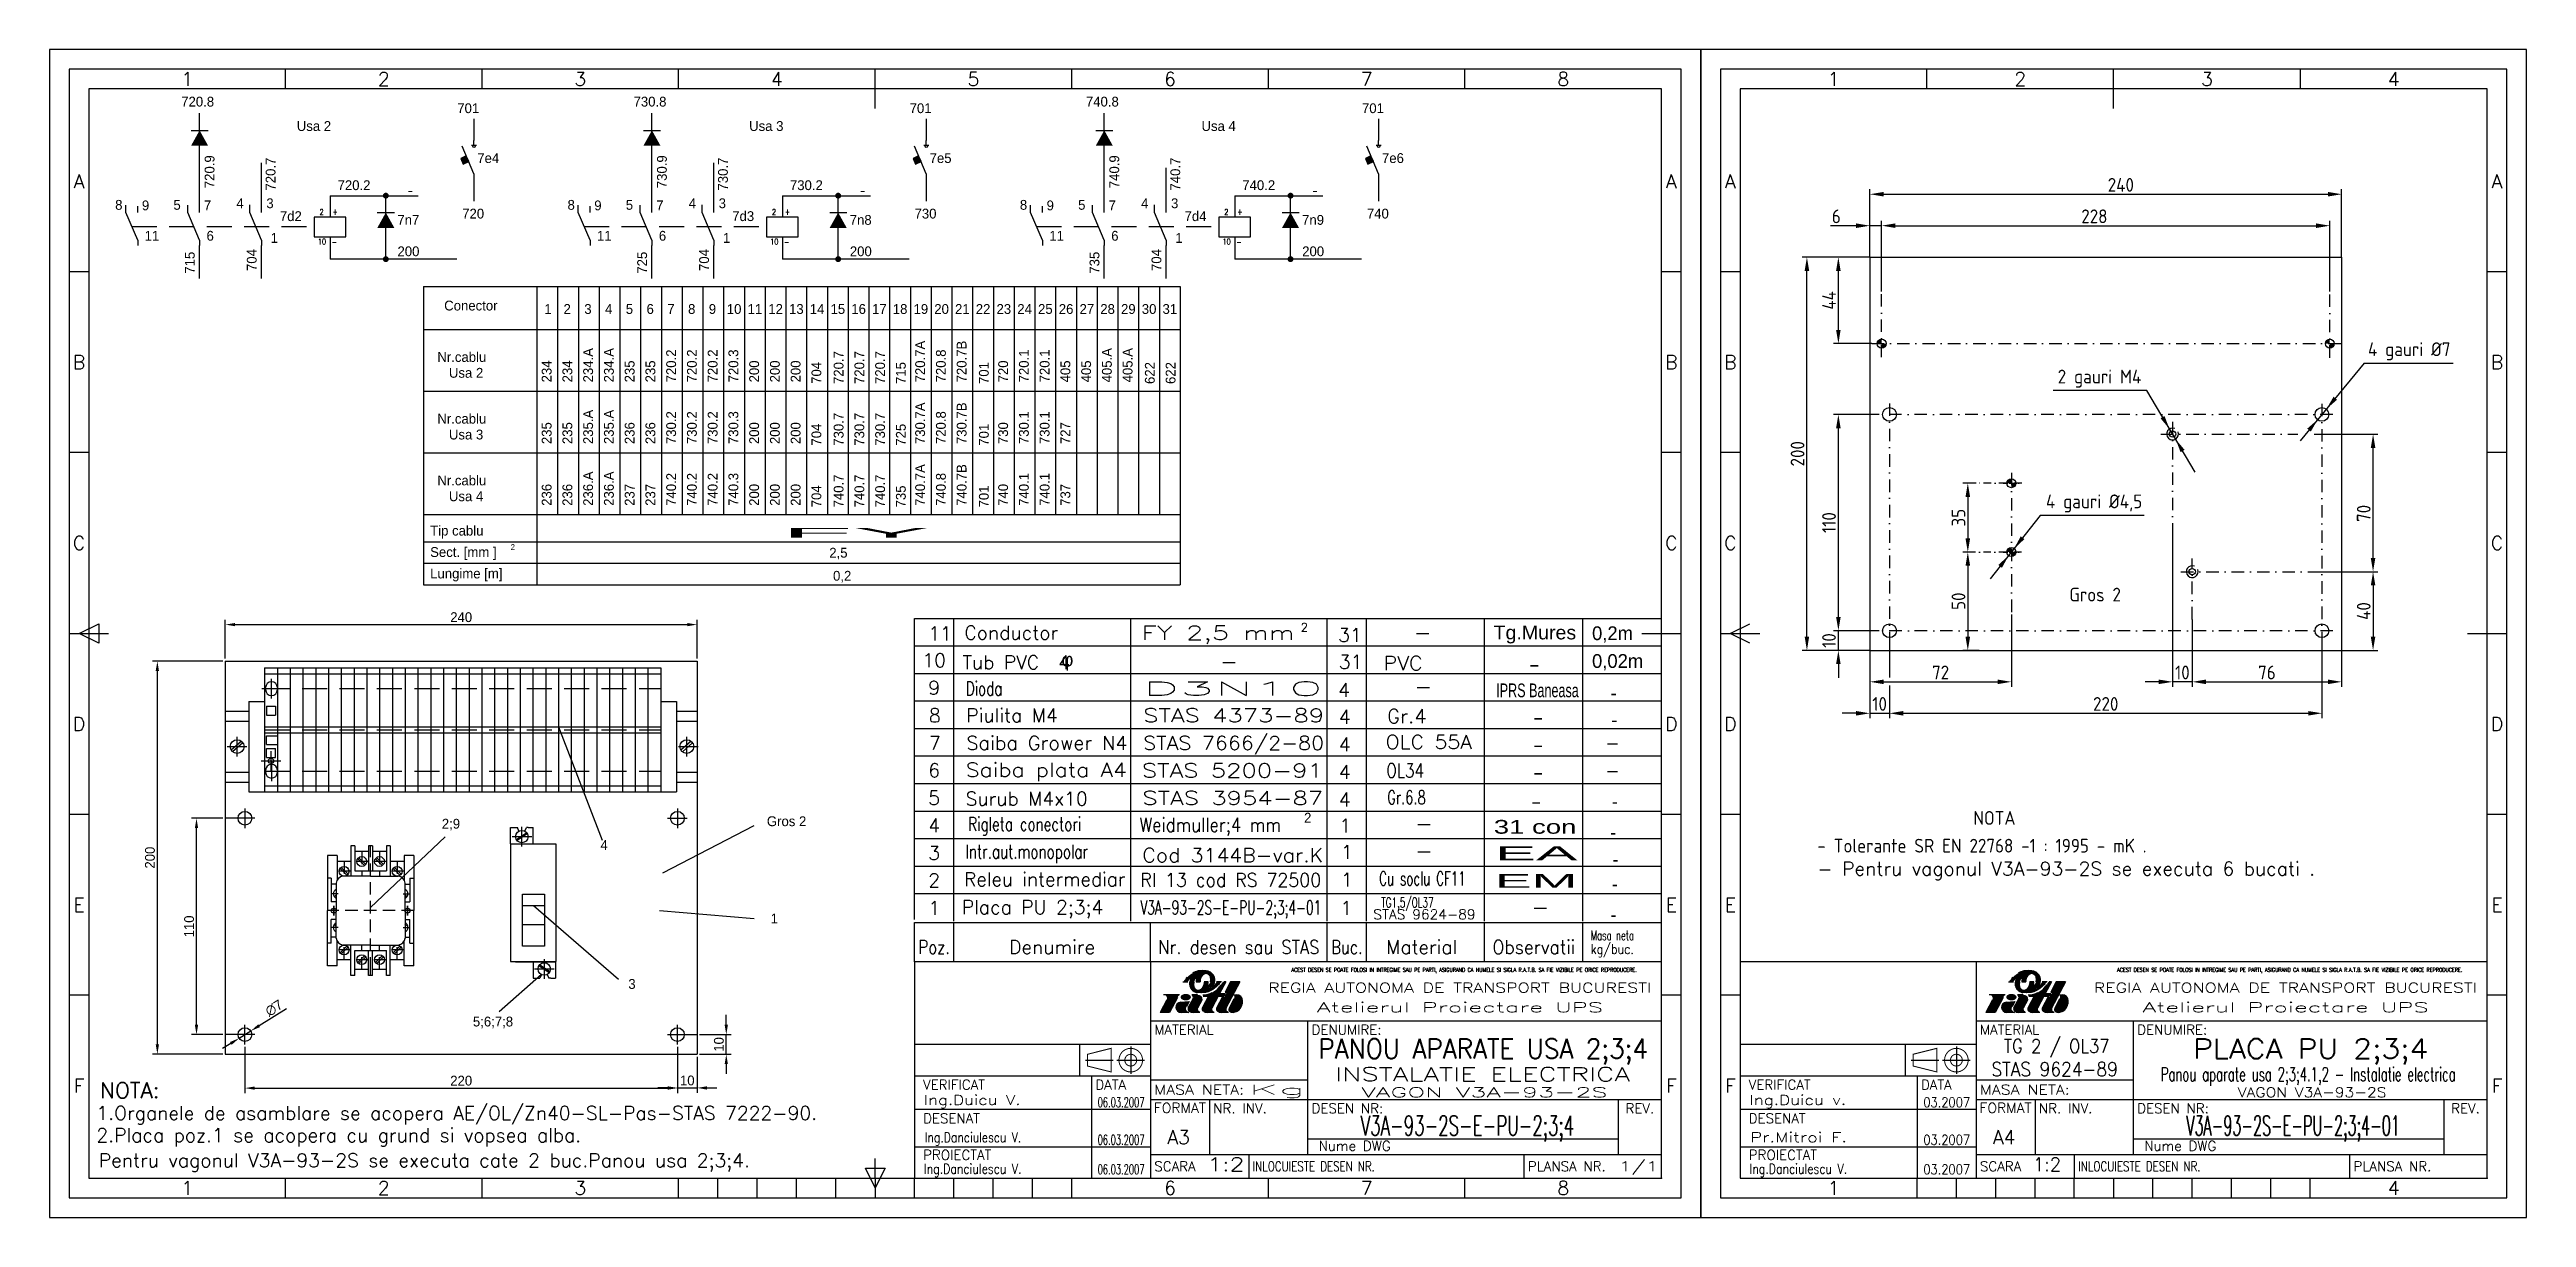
# Model space of a CAD drawing. Header units: millimetres. Extents: x -8 to 622, y 19 to 316.
import ezdxf
from ezdxf.enums import TextEntityAlignment as Align

# ---------------------------------------------------------------- set-up
doc = ezdxf.new("R2010")
doc.units = ezdxf.units.MM
for name, pattern in [('ACAD_ISO10W100', [18, 12, -3, 0, -3]), ('DASHDOT', [25.4, 12.7, -6.35, 0, -6.35]), ('DASHDOT2', [12.7, 6.35, -3.175, 0, -3.175]), ('DASHED2', [9.525, 6.35, -3.175]), ('HIDDEN2', [4.7625, 3.175, -1.5875])]:
    doc.linetypes.add(name, pattern=pattern)
for name, color, linetype in [('AXE', 1, 'DASHDOT2'), ('COTE', 1, 'DASHDOT2'), ('LIN_GR', 3, 'Continuous'), ('LIN_SUB', 7, 'Continuous')]:
    doc.layers.add(name, color=color, linetype=linetype)
doc.styles.add('ISO', font='SIMPLEX.shx')
doc.styles.add('ISOCP', font='SIMPLEX.SHX')
doc.styles.add('ISOCPR', font='isocp.shx')
doc.styles.add('ROMANC', font='romanc')
doc.styles.add('ROMANS', font='ROMANS.SHX', dxfattribs={"width": 0.8})
doc.dimstyles.new('ISO-25', dxfattribs={"dimtxt": 2.5, "dimasz": 2.5, "dimexe": 1.25, "dimexo": 0.625, "dimtad": 1, "dimtxsty": 'Standard', "dimcen": 2.5, "dimadec": 0, "dimazin": 0, "dimtfac": 1, "dimtmove": 0, "dimatfit": 3, "dimfxl": 1, "dimarcsym": 0})

msp = doc.modelspace()

# ---------------------------------------------------------------- texts
at = {"color": 50, "style": 'ISO'}
for s, p in [('1', (445.2646, 308.011)), ('2', (492.7646, 308.011)), ('3', (540.2646, 308.011)), ('4', (587.7646, 308.011)), ('A', (419.0146, 282.011)), ('A', (614.0146, 282.011)), ('B', (419.0146, 236.011)), ('B', (614.0146, 236.011)), ('C', (419.0146, 190.011)), ('C', (614.0146, 190.011)), ('D', (419.0146, 144.011)), ('D', (614.0146, 144.011)), ('E', (419.0146, 98.011)), ('E', (614.0146, 98.011)), ('F', (419.0146, 52.011)), ('F', (614.0146, 52.011)), ('1', (445.2646, 26.011)), ('4', (587.7646, 26.011))]:
    msp.add_text(s, height=3.5, dxfattribs=at).set_placement(p, align=Align.MIDDLE)
at = {"color": 2}
for s, height, p in [('720.8', 2.5, (25.005, 301.015)), ('730.8', 2.5, (140.0591, 301.015)), ('740.8', 2.5, (255.1131, 301.015)), ('Usa 2', 2.5, (54.4038, 294.811)), ('701', 2.5, (95.2219, 299.3352)), ('Usa 3', 2.5, (169.4579, 294.811)), ('701', 2.5, (210.2759, 299.3352)), ('Usa 4', 2.5, (284.5119, 294.811)), ('701', 2.5, (325.33, 299.3352)), ('7e4', 2.5, (100.311, 286.6566)), ('7e5', 2.5, (215.3651, 286.6566)), ('7e6', 2.5, (330.4191, 286.6566)), ('8', 2.5, (8.2109, 274.7651)), ('5', 2.5, (23.0253, 274.7651)), ('4', 2.5, (39.0498, 275.1722)), ('3', 2.5, (46.6546, 275.1722)), ('720.2', 2.5, (64.7783, 279.7654)), ('8', 2.5, (123.265, 274.7651)), ('5', 2.5, (138.0794, 274.7651)), ('4', 2.5, (154.1039, 275.1722)), ('3', 2.5, (161.7087, 275.1722)), ('730.2', 2.5, (179.8324, 279.7654)), ('8', 2.5, (238.319, 274.7651)), ('5', 2.5, (253.1335, 274.7651)), ('4', 2.5, (269.1579, 275.1722)), ('3', 2.5, (276.7628, 275.1722)), ('740.2', 2.5, (294.8865, 279.7654)), ('9', 2.5, (15.0115, 274.6295)), ('7', 2.5, (30.766, 274.6295)), ('7d2', 2.5, (50.1018, 271.8942)), ('7n7', 2.5, (79.9912, 270.9464)), ('720', 2.5, (96.4736, 272.5379)), ('9', 2.5, (130.0655, 274.6295)), ('7', 2.5, (145.82, 274.6295)), ('7d3', 2.5, (165.1559, 271.8942)), ('7n8', 2.5, (195.0453, 270.9464)), ('730', 2.5, (211.5276, 272.5379)), ('9', 2.5, (245.1196, 274.6295)), ('7', 2.5, (260.8741, 274.6295)), ('7d4', 2.5, (280.2099, 271.8942)), ('7n9', 2.5, (310.0993, 270.9464)), ('740', 2.5, (326.5817, 272.5379)), ('11', 2.5, (15.6905, 266.8956)), ('6', 2.5, (31.445, 266.8956)), ('1', 2.5, (47.741, 266.3529)), ('200', 2.5, (80.0167, 262.9497)), ('11', 2.5, (130.7445, 266.8956)), ('6', 2.5, (146.499, 266.8956)), ('1', 2.5, (162.7951, 266.3529)), ('200', 2.5, (195.0708, 262.9497)), ('11', 2.5, (245.7986, 266.8956)), ('6', 2.5, (261.5531, 266.8956)), ('1', 2.5, (277.8492, 266.3529)), ('200', 2.5, (310.1248, 262.9497)), ('Conector', 2.5, (91.8977, 249.153)), ('1', 2.5, (117.3645, 248.2811)), ('2', 2.5, (122.2538, 248.2811)), ('3', 2.5, (127.5314, 248.2811)), ('4', 2.5, (132.8089, 248.2811)), ('5', 2.5, (138.0865, 248.2811)), ('6', 2.5, (143.364, 248.2811)), ('7', 2.5, (148.6416, 248.2811)), ('8', 2.5, (153.9191, 248.2811)), ('9', 2.5, (159.1967, 248.2811)), ('10', 2.5, (163.7754, 248.2811)), ('11', 2.5, (169.0529, 248.2811)), ('12', 2.5, (174.3305, 248.2811)), ('13', 2.5, (179.608, 248.2811)), ('14', 2.5, (184.8856, 248.2811)), ('15', 2.5, (190.1631, 248.2811)), ('16', 2.5, (195.4407, 248.2811)), ('17', 2.5, (200.7182, 248.2811)), ('18', 2.5, (205.9958, 248.2811)), ('19', 2.5, (211.2733, 248.2811)), ('20', 2.5, (216.5509, 248.2811)), ('21', 2.5, (221.8284, 248.2811)), ('22', 2.5, (227.106, 248.2811)), ('23', 2.5, (232.3835, 248.2811)), ('24', 2.5, (237.6611, 248.2811)), ('25', 2.5, (242.9386, 248.2811)), ('26', 2.5, (248.2162, 248.2811)), ('27', 2.5, (253.4937, 248.2811)), ('28', 2.5, (258.7713, 248.2811)), ('29', 2.5, (264.0488, 248.2811)), ('30', 2.5, (269.3264, 248.2811)), ('31', 2.5, (274.6039, 248.2811)), ('Nr.cablu', 2.5, (90.1522, 236.0731)), ('Usa 2', 2.5, (93.0967, 232.052)), ('Nr.cablu', 2.5, (90.1522, 220.3772)), ('Usa 3', 2.5, (93.0967, 216.3561)), ('Nr.cablu', 2.5, (90.1522, 204.6813)), ('Usa 4', 2.5, (93.0967, 200.6602)), ('Tip cablu', 2.5, (88.3219, 191.9232)), ('Sect. [mm ]', 2.5, (88.3219, 186.4733)), ('2', 1.5, (108.7889, 188.2385)), ('Lungime [m]', 2.5, (88.3219, 181.0233)), ('2,5', 2.5, (189.8429, 186.2971)), ('2', 2.5, (310.6058, 118.9117))]:
    msp.add_text(s, height=height, dxfattribs=at).set_placement(p)
for s, p in [('720.9', (33.4648, 280.2555)), ('720.7', (48.9898, 279.6532)), ('730.9', (148.5188, 280.2555)), ('730.7', (164.0438, 279.6532)), ('740.9', (263.5729, 280.2555)), ('740.7', (279.0979, 279.6532)), ('704', (44.1919, 259.1949)), ('704', (159.2459, 259.1949)), ('704', (274.3, 259.1949)), ('715', (28.439, 258.5165)), ('725', (143.4931, 258.5165)), ('735', (258.5471, 258.5165)), ('234.A', (129.7558, 230.8709)), ('234.A', (135.0334, 230.8709)), ('720.7A', (214.1966, 230.8709)), ('720.7B', (224.7517, 230.8709)), ('405.A', (261.6946, 230.8709)), ('405.A', (266.9721, 230.8709)), ('234', (119.2007, 230.8709)), ('234', (124.4783, 230.8709)), ('235', (140.3109, 230.8709)), ('235', (145.5885, 230.8709)), ('720.2', (150.866, 230.8709)), ('720.2', (156.1436, 230.8709)), ('720.2', (161.4211, 230.8709)), ('720.3', (166.6987, 230.8709)), ('200', (171.9762, 230.8709)), ('200', (177.2538, 230.8709)), ('200', (182.5313, 230.8709)), ('704', (187.8117, 230.5028)), ('720.7', (193.4605, 230.4608)), ('720.7', (198.7381, 230.4608)), ('720.7', (204.0156, 230.4608)), ('715', (209.2932, 230.4608)), ('720.8', (219.4742, 230.8709)), ('701', (230.4034, 230.4608)), ('720', (235.3068, 230.8709)), ('720.1', (240.5844, 230.8709)), ('720.1', (245.8619, 230.8709)), ('405', (251.1395, 230.8709)), ('405', (256.417, 230.8709)), ('622', (272.6238, 230.4608)), ('622', (277.9013, 230.4608)), ('235', (119.2007, 215.175)), ('235', (124.4783, 215.175)), ('235.A', (129.7558, 215.175)), ('235.A', (135.0334, 215.175)), ('236', (140.3109, 215.175)), ('236', (145.5885, 215.175)), ('730.2', (150.866, 215.175)), ('730.2', (156.1436, 215.175)), ('730.2', (161.4211, 215.175)), ('730.3', (166.6987, 215.175)), ('200', (171.9762, 215.175)), ('200', (177.2538, 215.175)), ('200', (182.5313, 215.175)), ('730.7', (193.4605, 214.7649)), ('730.7', (198.7381, 214.7649)), ('730.7', (204.0156, 214.7649)), ('730.7A', (214.1966, 215.175)), ('720.8', (219.4742, 215.175)), ('730.7B', (224.7517, 215.175)), ('730', (235.3068, 215.175)), ('730.1', (240.5844, 215.175)), ('730.1', (245.8619, 215.175)), ('727', (251.1395, 215.175)), ('704', (187.8117, 214.8069)), ('725', (209.2932, 214.7649)), ('701', (230.4034, 214.7649)), ('236.A', (129.7558, 199.4791)), ('236.A', (135.0334, 199.4791)), ('740.7A', (214.1966, 199.4791)), ('740.7B', (224.7517, 199.4791)), ('236', (119.2007, 199.4791)), ('236', (124.4783, 199.4791)), ('237', (140.3109, 199.4791)), ('237', (145.5885, 199.4791)), ('740.2', (150.866, 199.4791)), ('740.2', (156.1436, 199.4791)), ('740.2', (161.4211, 199.4791)), ('740.3', (166.6987, 199.4791)), ('200', (171.9762, 199.4791)), ('200', (177.2538, 199.4791)), ('200', (182.5313, 199.4791)), ('704', (187.8117, 199.111)), ('740.7', (193.4605, 199.069)), ('740.7', (198.7381, 199.069)), ('740.7', (204.0156, 199.069)), ('735', (209.2932, 199.069)), ('740.8', (219.4742, 199.4791)), ('701', (230.4034, 199.069)), ('740', (235.3068, 199.4791)), ('740.1', (240.5844, 199.4791)), ('740.1', (245.8619, 199.4791)), ('737', (251.1395, 199.4791))]:
    msp.add_text(s, height=2.5, rotation=90, dxfattribs=at).set_placement(p)
at = {"color": 2, "style": 'ROMANS', "width": 0.8}
for s, p in [('2', (60.2091, 273.4373)), ('2', (175.2632, 273.4373)), ('2', (290.3173, 273.4373)), ('10', (59.783, 265.906)), ('10', (174.8371, 265.906)), ('10', (289.8911, 265.906))]:
    msp.add_text(s, height=1.5, dxfattribs=at).set_placement(p)
at = {"color": 2, "width": 6.133333}
msp.add_text('FY ', height=2.5, dxfattribs=at).set_placement((177.6925, 191.3514), (223.6925, 191.3514), align=Align.FIT)
at = {"color": 2}
msp.add_text('0,2', height=2.5, dxfattribs=at).set_placement((193.1206, 180.4359), align=Align.CENTER)
at = {"color": 2, "style": 'ISOCPR'}
for s, p in [('Gros 2', (505.2549, 175.1504)), ('- Tolerante SR EN 22768 -1 : 1995 - mK .', (441.1642, 111.3))]:
    msp.add_text(s, height=3.5, dxfattribs=at).set_placement(p)
at = {"color": 50}
for s, width, p, p2 in [('Tg.Mures', 0.857143, (358.8096, 165.5126), (379.8096, 165.5126)), ('    -    ', 0.666667, (358.6693, 157.4475), (379.6693, 157.4475)), ('IPRS Baneasa', 0.529412, (359.4698, 150.7979), (380.4698, 150.7979)), ('    -    ', 0.666667, (359.6305, 143.9661), (380.6305, 143.9661)), ('    -    ', 0.666667, (359.6305, 136.9661), (380.6305, 136.9661)), ('    -    ', 0.666667, (359.6305, 129.9661), (380.6305, 129.9661)), ('    -    ', 0.666667, (359.1302, 122.5552), (380.1302, 122.5552)), ('31 con', 1.125, (358.8633, 116.1008), (379.8633, 116.1008)), ('EA', 3.6, (359.1302, 109.3451), (380.1302, 109.3451)), ('EM', 3.6, (359.1302, 102.3451), (380.1302, 102.3451))]:
    msp.add_text(s, height=3.5, dxfattribs=dict(at, width=width)).set_placement(p, p2, align=Align.FIT)
for s, p in [('0,2m', (389.0533, 165.3274)), ('0,02m', (390.3524, 158.2671)), ('-', (389.3411, 150.1682)), ('-', (389.5018, 143.3365)), ('-', (389.6302, 122.5552)), ('-', (389.2382, 114.7196)), ('-', (389.8097, 107.863)), ('-', (389.6302, 101.5552)), ('-', (389.2936, 93.7591))]:
    msp.add_text(s, height=3.5, dxfattribs=at).set_placement(p, align=Align.CENTER)
at = {"color": 1, "linetype": 'Continuous'}
for s, p in [('2;9', (91.2924, 117.381)), ('Gros 2', (173.9622, 118.0193)), ('4', (131.6518, 111.9768)), ('1', (174.9236, 93.2699)), ('3', (138.7251, 76.6415)), ('5;6;7;8', (99.1979, 67.0802))]:
    msp.add_text(s, height=2.5, dxfattribs=at).set_placement(p)
msp.add_text('∅7', height=2.5, rotation=32.0011903, dxfattribs=at).set_placement((47.3494, 69.5821))
at = {"color": 1, "char_height": 3.5, "attachment_point": 5, "style": 'ISOCPR'}
for s, insert in [('4 gauri %%c7', (591.6999, 238.7644)), ('2 gauri M4', (512.9265, 231.8205)), ('4 gauri %%c4,5', (511.5481, 200.0794))]:
    msp.add_mtext(s, dxfattribs=dict(at, insert=insert))
at = {"color": 2, "style": 'ROMANS', "width": 0.8}
for tag, p, s in [('-', (82.6383, 278.7978), '2'), ('-', (197.6924, 278.7978), '2'), ('-', (312.7464, 278.7978), '2'), ('+', (63.4923, 273.5107), '1'), ('+', (178.5463, 273.5107), '1'), ('+', (293.6004, 273.5107), '1'), ('-', (63.2495, 265.8143), '2'), ('-', (178.3035, 265.8143), '2'), ('-', (293.3576, 265.8143), '2')]:
    msp.add_attdef(tag, p, s, height=1.5, dxfattribs=at)
at = {"layer": 'COTE', "color": 6, "style": 'ISOCPR'}
msp.add_text('NOTA', height=3.5, dxfattribs=at).set_placement((480.8426, 118.3523))
at = {"layer": 'LIN_GR', "color": 3, "style": 'ISOCP'}
for s, height, p in [('11', 3.5, (215.0184, 165.2548)), ('8', 3.5, (215.1791, 144.423)), ('7', 3.5, (215.1791, 137.423)), ('NOTA:', 4, (4.3915, 48.8545))]:
    msp.add_text(s, height=height, dxfattribs=at).set_placement(p)
for s, p in [('10', (216.5146, 158.463)), ('9', (216.5146, 151.463)), ('6', (216.5146, 130.463)), ('5', (216.5146, 123.463)), ('4', (216.5146, 116.463)), ('3', (216.5146, 109.463)), ('2', (216.5146, 102.463)), ('1', (216.5146, 95.463))]:
    msp.add_text(s, height=3.5, dxfattribs=at).set_placement(p, align=Align.CENTER)
at = {"layer": 'LIN_SUB', "color": 50, "style": 'ISOCP'}
for s, height, p in [('Conductor', 3.5, (224.2032, 165.461)), ('2', 2.1, (309.7793, 167.5294)), ('31', 3.5, (319.2785, 164.8892)), ('Tub PVC  4', 3.5, (223.7308, 157.9305)), ('31', 3.5, (319.4393, 158.0574)), ('4', 3.5, (319.2785, 150.8892)), ('Piulita M4', 3.5, (224.692, 144.4491)), ('4', 3.5, (319.4393, 144.0574)), ('4', 3.5, (319.4393, 137.0574)), ('4', 3.5, (319.4393, 130.0574)), ('Surub M4x10', 3.5, (224.52, 123.2535)), ('4', 3.5, (319.4393, 123.0574)), ('1', 3.5, (319.555, 116.4097)), ('Placa PU 2;3;4', 3.5, (223.5146, 95.663))]:
    msp.add_text(s, height=height, dxfattribs=at).set_placement(p)
for s, width, p, p2 in [('FY 2,5 mm  ', 1.232143, (269.2032, 165.4372), (315.2032, 165.4372)), ('   -   ', 0.942857, (329.4337, 165.531), (351.4337, 165.531)), ('   -   ', 0.942857, (280.1655, 158.1435), (302.1655, 158.1435)), ('PVC', 1.072691, (330.7857, 157.7152), (340.7974, 157.7152)), ('D3N10', 2.967742, (269.5313, 151.2571), (315.5313, 151.2571)), ('   -   ', 0.942857, (329.5414, 151.7974), (351.5414, 151.7974)), ('STAS 4373-89', 1.159664, (269.692, 144.4254), (315.692, 144.4254)), ('Gr.4', 1.018148, (331.7469, 144.2339), (341.7586, 144.2339)), ('Saiba Grower N4', 0.924812, (224.692, 137.4254), (265.692, 137.4254)), ('STAS 7666/2-80', 0.982206, (269.692, 137.4254), (315.692, 137.4254)), ('OLC 55A', 0.977778, (331.2931, 137.6872), (353.2931, 137.6872)), ('Saiba plata A4', 1.029289, (224.52, 130.5973), (265.52, 130.5973)), ('STAS 5200-91', 1.2, (269.348, 130.4254), (315.348, 130.4254)), ('OL34', 0.778865, (331.52, 130.4318), (341.126, 130.4318)), ('STAS 3954-87', 1.154812, (269.4693, 123.408), (315.4693, 123.408)), ('Gr.6.8', 0.668788, (331.7469, 123.5973), (341.5558, 123.5973)), ('   -   ', 0.942857, (329.7022, 116.9656), (351.7022, 116.9656)), ('Cod 3144B-var.K', 1.010989, (269.4818, 108.8945), (315.4818, 108.8945)), ('   -   ', 0.942857, (329.7022, 109.9656), (351.7022, 109.9656)), ('RI 13 cod RS 72500', 0.831325, (268.9582, 102.5867), (314.9582, 102.5867)), ('Cu soclu CF11', 0.60274, (329.7022, 102.9656), (351.7022, 102.9656)), ('V3A-93-2S-E-PU-2;3;4-01', 0.58351, (268.9582, 95.5867), (314.9582, 95.5867)), ('   -   ', 0.942857, (359.3153, 95.623), (381.3153, 95.623))]:
    msp.add_text(s, height=3.5, dxfattribs=dict(at, width=width)).set_placement(p, p2, align=Align.FIT)
at = {"layer": 'LIN_SUB', "color": 2, "style": 'ISOCP'}
for s, height, width, p in [('Dioda', 3.5, 0.724138, (224.5313, 151.2809)), ('Rigleta conectori ', 3.5, 0.724138, (225.1506, 116.7958)), ('Weidmuller;4 mm', 3.5, 0.884519, (268.7682, 116.6041)), ('Intr.aut.monopolar', 3.5, 0.724138, (224.4818, 109.7947)), ('TG1,5/OL37', 2.5, 0.662649, (330.215, 97.3443))]:
    msp.add_text(s, height=height, dxfattribs=dict(at, width=width)).set_placement(p)
at = {"layer": 'LIN_SUB', "color": 2, "style": 'ISOCP', "width": 0.942857}
for p in [(389.0528, 137.4462), (389.0528, 130.4462)]:
    msp.add_text('-', height=3.5, dxfattribs=at).set_placement(p, align=Align.CENTER)
at = {"layer": 'LIN_SUB', "color": 50, "style": 'ISOCP'}
for p in [(321.5146, 109.6746), (321.5146, 102.663), (321.3063, 95.4377)]:
    msp.add_text('1', height=3.5, dxfattribs=at).set_placement(p, align=Align.CENTER)
at = {"layer": 'LIN_SUB', "color": 2, "style": 'ISOCP'}
for s, p in [('- Pentru vagonul V3A-93-2S se executa 6 bucati .', (441.1483, 105.4518)), ('1.Organele de asamblare se acopera AE/OL/Zn40-SL-Pas-STAS 7222-90.', (3.4305, 43.3091)), ('2.Placa poz.1 se acopera cu grund si vopsea alba.', (3.4305, 37.6867)), ('Pentru vagonul V3A-93-2S se executa cate 2 buc.Panou usa 2;3;4.', (4.0429, 31.2886))]:
    msp.add_text(s, height=3.5, dxfattribs=at).set_placement(p)
for s, height, width, p, p2 in [('Releu intermediar', 3.5, 0.888087, (224.1302, 102.7586), (265.1302, 102.7586)), ('STAS 9624-89', 2.5, 0.917647, (328.215, 94.3443), (354.215, 94.3443)), ('Poz.', 3.5, 0.813559, (212.5146, 85.511), (220.5146, 85.511)), ('Nr. desen sau STAS', 3.5, 0.763975, (273.5146, 85.511), (314.5146, 85.511)), ('Buc.', 3.5, 0.8, (317.5146, 85.511), (325.5146, 85.511)), ('Material', 3.5, 0.93913, (331.5146, 85.511), (349.5146, 85.511)), ('Observatii', 3.5, 0.851351, (358.5146, 85.511), (379.5146, 85.511)), ('Masa neta', 2.5, 0.573913, (383.5146, 89.011), (394.5146, 89.011)), ('kg/buc.', 2.5, 0.796552, (383.5146, 85.511), (394.5146, 85.511))]:
    msp.add_text(s, height=height, dxfattribs=dict(at, width=width)).set_placement(p, p2, align=Align.FIT)
msp.add_text('Denumire', height=3.5, dxfattribs=at).set_placement((246.5146, 85.511), align=Align.CENTER)
at = {"layer": 'LIN_SUB', "color": 50, "insert": (248.8858, 162.1232), "char_height": 3.5, "width": 12.2618, "attachment_point": 1, "style": 'ISOCP'}
msp.add_mtext('{\\fSymbol|b0|i0|c2|p18;f}', dxfattribs=at)

# ---------------------------------------------------------------- blocks, each defined once
blk = doc.blocks.new('a3')
at = {"color": 70}
for p, q in [((-360, 287), (-360, 292)), ((-310, 287), (-310, 292)), ((-260, 287), (-260, 292)), ((-210, 282), (-210, 292)), ((-160, 287), (-160, 292)), ((-110, 287), (-110, 292)), ((-60, 287), (-60, 292)), ((-410, 240.5), (-415, 240.5)), ((-5, 240.5), (-10, 240.5)), ((-410, 194.5), (-415, 194.5)), ((-5, 194.5), (-10, 194.5)), ((-415, 148.5), (-405, 148.5)), ((-412.5, 148.5), (-407.5, 151)), ((-407.5, 146), (-412.5, 148.5)), ((-407.5, 151), (-407.5, 146)), ((-15, 148.5), (-5, 148.5)), ((-410, 102.5), (-415, 102.5)), ((-5, 102.5), (-10, 102.5)), ((-410, 56.5), (-415, 56.5)), ((-5, 56.5), (-10, 56.5)), ((-210, 10), (-210, 15)), ((-360, 5), (-360, 10)), ((-310, 5), (-310, 10)), ((-260, 5), (-260, 10)), ((-250, 5), (-250, 10)), ((-240, 5), (-240, 10)), ((-230, 5), (-230, 10)), ((-220, 5), (-220, 10)), ((-212.5, 12.5), (-207.5, 12.5)), ((-210, 7.5), (-212.5, 12.5)), ((-207.5, 12.5), (-210, 7.5)), ((-210, 10), (-210, 5)), ((-200, 5), (-200, 10)), ((-190, 5), (-190, 10)), ((-180, 5), (-180, 10)), ((-170, 5), (-170, 10)), ((-160, 5), (-160, 10)), ((-110, 5), (-110, 10)), ((-60, 5), (-60, 10)), ((-260, 5), (-160, 5))]:
    blk.add_line(p, q, dxfattribs=at)
at = {"color": 240}
for points in [[(0, 297), (-420, 297), (-420, 0), (0, 0)], [(-5, 292), (-415, 292), (-415, 5), (-5, 5)]]:
    blk.add_lwpolyline(points, close=True, dxfattribs=at)
at = {"color": 70}
blk.add_lwpolyline([(-10, 287), (-410, 287), (-410, 10), (-10, 10)], close=True, dxfattribs=at)
at = {"color": 50}
for s, style, p in [('1', 'ISOCP', (-385, 289.5)), ('2', 'ISO', (-335, 289.5)), ('3', 'ISO', (-285, 289.5)), ('4', 'ISO', (-235, 289.5)), ('5', 'ISO', (-185, 289.5)), ('6', 'ISO', (-135, 289.5)), ('7', 'ISO', (-85, 289.5)), ('8', 'ISO', (-35, 289.5)), ('A', 'ISO', (-412.5, 263.5)), ('A', 'ISO', (-7.5, 263.5)), ('B', 'ISO', (-412.5, 217.5)), ('B', 'ISO', (-7.5, 217.5)), ('C', 'ISO', (-412.5, 171.5)), ('C', 'ISO', (-7.5, 171.5)), ('D', 'ISO', (-412.5, 125.5)), ('D', 'ISO', (-7.5, 125.5)), ('E', 'ISO', (-412.5, 79.5)), ('E', 'ISO', (-7.5, 79.5)), ('F', 'ISO', (-412.5, 33.5)), ('F', 'ISO', (-7.5, 33.5)), ('1', 'ISOCP', (-385, 7.5)), ('2', 'ISO', (-335, 7.5)), ('3', 'ISO', (-285, 7.5)), ('6', 'ISO', (-135, 7.5)), ('7', 'ISO', (-85, 7.5)), ('8', 'ISO', (-35, 7.5))]:
    blk.add_text(s, height=3.5, dxfattribs=dict(at, style=style)).set_placement(p, align=Align.MIDDLE)
blk = doc.blocks.new('ind3_12')
at = {"color": 70}
for p, q in [((0, 55), (-190, 55)), ((-190, 55), (-190, 0)), ((-130, 55), (-130, 0)), ((-130, 40), (0, 40)), ((-190, 26), (-130, 26))]:
    blk.add_line(p, q, dxfattribs=at)
at = {"color": 40}
for p, q in [((-125.82, 45.38), (-127.54, 42.15)), ((-122.56, 46.63), (-126.68, 46.63)), ((-123.11, 45.94), (-125.13, 42.15)), ((-121.71, 49.9), (-120.46, 49.9)), ((-120.12, 44.91), (-120.81, 43.6)), ((-119.12, 45.67), (-120.36, 43.36)), ((-118.05, 46.63), (-119.46, 46.63)), ((-118.34, 49.9), (-117.36, 49.9)), ((-116.85, 45.42), (-118, 43.26)), ((-115.18, 46.28), (-116.74, 43.36)), ((-116.7, 46.63), (-116.29, 46.65)), ((-116.6, 46.28), (-115.18, 46.28)), ((-115.31, 49.9), (-116.29, 49.9)), ((-116.29, 46.65), (-115.69, 46.73)), ((-115.69, 46.73), (-115.27, 46.82)), ((-115.27, 46.82), (-114.78, 46.97)), ((-114.78, 46.97), (-114.27, 47.24)), ((-112.77, 46.28), (-114.38, 43.26)), ((-111.94, 49.9), (-113.19, 49.9)), ((-111.75, 45.93), (-113.13, 43.36)), ((-112.95, 48.16), (-112.68, 48.4)), ((-112.77, 46.28), (-111.36, 46.28)), ((-112.68, 48.4), (-112.61, 48.47)), ((-110.84, 49.9), (-112.41, 46.97)), ((-112.41, 46.97), (-110.99, 46.97)), ((-111.75, 45.93), (-111.15, 45.93)), ((-110.84, 49.9), (-111.36, 49.9)), ((-110.99, 46.97), (-111.36, 46.28)), ((-110.41, 47.32), (-111.15, 45.93)), ((-109.64, 49.9), (-111.01, 47.32)), ((-111.01, 47.32), (-110.41, 47.32)), ((-107.23, 49.9), (-110.77, 43.26)), ((-108.74, 45.59), (-109.99, 43.26)), ((-107.23, 49.9), (-109.64, 49.9)), ((-108.78, 46.63), (-108.09, 46.63)), ((-125.13, 42.15), (-127.54, 42.15)), ((-120.23, 42.15), (-122.21, 42.15)), ((-117.39, 42.15), (-119.15, 42.15)), ((-117.39, 42.15), (-117.72, 42.33)), ((-113.77, 42.15), (-115.53, 42.15)), ((-113.77, 42.15), (-114.1, 42.33)), ((-110.16, 42.15), (-111.92, 42.15)), ((-110.16, 42.15), (-110.49, 42.33))]:
    blk.add_line(p, q, dxfattribs=at)
at = {"color": 240}
for p, q in [((-90, 40), (-90, 6)), ((-130, 34), (-190, 34)), ((-148, 34), (-148, 26)), ((-135, 33.5), (-135, 26.5)), ((-146.5, 30), (-139.5, 30)), ((-145, 26), (-145, 0)), ((-138.5, 30), (-131.5, 30)), ((-130, 25), (-90, 25)), ((-130, 20), (0, 20)), ((-115, 20), (-115, 6)), ((-11, 20), (-11, 6)), ((-190, 17.5), (-130, 17.5)), ((-190, 8), (-130, 8)), ((-90, 10), (-11, 10)), ((-130, 6), (0, 6)), ((-105, 6), (-105, 0)), ((-35, 6), (-35, 0))]:
    blk.add_line(p, q, dxfattribs=at)
at = {"color": 40}
for points in [[(-114.74, 49.9, 0.04888), (-114.64, 50.37, 0.067418), (-114.64, 50.71, 0.012512), (-114.71, 51.12, 0.046313), (-114.74, 51.23, 0.02866), (-114.83, 51.43, 0.04799), (-114.9, 51.53, 0.027533), (-115.01, 51.65, 0.02878), (-115.12, 51.74, 0.020408), (-115.27, 51.85, 0.028785), (-115.38, 51.91, 0.02307), (-115.48, 51.96, 0.025276), (-115.58, 51.99, 0.029587), (-115.69, 52.01, 0.0261), (-115.8, 52.02, 0.034106), (-115.93, 52.02, 0.03305), (-116.05, 52, 0.031407), (-116.17, 51.97, 0.027201), (-116.3, 51.91, 0.027571), (-116.45, 51.82, 0.032433), (-116.58, 51.73, 0.017982), (-116.7, 51.62, 0.025528), (-116.79, 51.53, 0.009898), (-116.89, 51.41, 0.014131), (-116.96, 51.31, 0.005952), (-117.02, 51.22, 0.007874), (-117.06, 51.15, 0.013516), (-117.13, 51.03, 0.012262), (-117.2, 50.9, 0.010996), (-117.25, 50.78, 0.020912), (-117.28, 50.71, 0.006638), (-117.28, 50.69, 0.003922), (-117.3, 50.64, 0.014081), (-117.33, 50.52, 0.011261), (-117.36, 50.37, 0.018498), (-117.36, 50.34, 0.00311), (-117.38, 50.18, 0.039527), (-117.38, 50.07, 0.0256), (-117.36, 49.9)], [(-113.68, 49.9, 0.047001), (-113.61, 50.39, 0.072657), (-113.64, 50.71, 0.024176), (-113.81, 51.3, 0.05712), (-113.92, 51.53, 0.02409), (-114.05, 51.71, 0.014395), (-114.28, 51.99, 0.046768), (-114.45, 52.15, 0.031027), (-114.74, 52.35)], [(-119.97, 49.9, 0.047001), (-120.05, 49.4, 0.072657), (-120.01, 49.08, 0.024176), (-119.84, 48.49, 0.05712), (-119.73, 48.26, 0.02409), (-119.6, 48.09, 0.014395), (-119.38, 47.81, 0.046768), (-119.2, 47.65, 0.031027), (-118.91, 47.44)], [(-118.91, 49.9, 0.04888), (-119.02, 49.43, 0.067418), (-119.01, 49.08, 0.012512), (-118.94, 48.67, 0.046313), (-118.91, 48.56, 0.02866), (-118.82, 48.37, 0.04799), (-118.75, 48.26, 0.027533), (-118.64, 48.15, 0.02878), (-118.53, 48.05, 0.020408), (-118.39, 47.95, 0.028785), (-118.28, 47.88, 0.02307), (-118.17, 47.84, 0.025276), (-118.07, 47.8, 0.029587), (-117.97, 47.78, 0.0261), (-117.85, 47.77, 0.034106), (-117.73, 47.77, 0.03305), (-117.6, 47.79, 0.031407), (-117.48, 47.83, 0.027201), (-117.36, 47.88, 0.027571), (-117.2, 47.97, 0.032433), (-117.07, 48.06, 0.017982), (-116.95, 48.18, 0.025528), (-116.87, 48.26, 0.009898), (-116.76, 48.39, 0.014131), (-116.7, 48.48, 0.005952), (-116.63, 48.57, 0.007874), (-116.59, 48.64, 0.013516), (-116.52, 48.76, 0.012262), (-116.45, 48.9, 0.010996), (-116.4, 49.02, 0.020912), (-116.38, 49.08, 0.006638), (-116.37, 49.11, 0.003922), (-116.35, 49.16, 0.014081), (-116.32, 49.28, 0.011261), (-116.29, 49.42, 0.018498), (-116.29, 49.45, 0.00311), (-116.27, 49.61, 0.039527), (-116.27, 49.73, 0.0256), (-116.29, 49.9)]]:
    blk.add_lwpolyline(points, format="xyb", dxfattribs=at)
at = {"color": 40, "flags": 128}
blk.add_lwpolyline([(-108.71, 42.18, 0.07519), (-108.1, 42.37, 0.103495), (-107.27, 43.01, 0.091904), (-106.74, 43.94, 0.085107), (-106.54, 45.08, 0.085107)], format="xyb", dxfattribs=at)
at = {"color": 240, "const_width": 0.25}
blk.add_lwpolyline([(-146, 31.5), (-140, 33), (-140, 27), (-146, 28.5)], close=True, dxfattribs=at)
blk.add_lwpolyline([(-135, 33, 1), (-135, 27, 1), (-135, 33, 1)], format="xyb", dxfattribs=at)
blk.add_lwpolyline([(-135, 31.5, 1), (-135, 28.5, 1)], format="xyb", close=True, dxfattribs=at)
at = {"color": 40}
for centre, radius, start, end in [((-96.55, 26.7), 34.29, 134.68173, 135.48651), ((-117.71, 49.53), 2.3, 144.00024, 170.76003), ((-117.8, 49.83), 2.74, 113.91101, 122.24004), ((-115.81, 45.34), 7.65, 108.93252, 113.91101), ((-115.07, 49.86), 3.27, 161.79053, 179.28483), ((-117.59, 50.52), 2.17, 96.82108, 108.93252), ((-116.41, 40.67), 12.1, 91.69644, 96.82108), ((-116.61, 47.25), 5.51, 78.6042, 91.69644), ((-116, 50.28), 2.42, 58.80187, 78.6042), ((-122.21, 43.44), 1.29, 94.59794, 270), ((-177.94, 750.15), 707.62, 274.50891, 274.68697), ((-119.73, 46), 0.689, 331.92751, 66.48491), ((-117.66, 49.52), 2.42, 238.80187, 258.6042), ((-118.58, 49.94), 3.27, 341.79053, 359.28483), ((-115.94, 50.27), 2.3, 324.00024, 350.76003), ((-145.94, 81.79), 47.13, 315, 315.97302), ((-113.12, 49.86), 0.893, 316.89809, 318.65661), ((-115.09, 51.98), 4.23, 315.97302, 321.34019), ((-122.28, 57.73), 13.43, 321.34019, 324.35298), ((-108.09, 45.08), 1.55, 0, 90), ((-120.23, 42.84), 0.689, 201.87291, 270), ((-119.75, 43.03), 0.689, 151.92751, 234.46154), ((-119.15, 43.87), 1.72, 234.46154, 270), ((-117.39, 42.94), 0.689, 151.92751, 241.92751), ((-116.14, 43.03), 0.689, 151.92751, 234.46154), ((-115.53, 43.87), 1.72, 234.46154, 270), ((-113.78, 42.94), 0.689, 151.92751, 241.92751), ((-112.52, 43.03), 0.689, 151.92751, 234.46154), ((-111.92, 43.87), 1.72, 234.46154, 270), ((-110.16, 42.94), 0.689, 151.92751, 241.92751), ((-109.38, 42.94), 0.689, 151.92751, 242.78208), ((-108.99, 43.7), 1.55, 242.78208, 280.2311)]:
    blk.add_arc(centre, radius, start, end, dxfattribs=at)
blk.add_point((0, 0))
for points in [[(-121.71, 49.9), (-120.46, 49.9), (-121.21, 50.52), (-120.18, 50.33)], [(-121.21, 50.52), (-120.18, 50.33), (-120.72, 51.03), (-119.93, 50.59)], [(-120.72, 51.03), (-119.93, 50.59), (-120.22, 51.49), (-119.57, 50.88)], [(-120.22, 51.49), (-119.57, 50.88), (-119.6, 51.93), (-118.18, 50.88)], [(-119.84, 50.38), (-118.6, 50.45), (-119.97, 49.9), (-118.91, 49.9)], [(-119.57, 50.88), (-118.18, 50.88), (-119.84, 50.38), (-118.6, 50.45)], [(-119.6, 51.93), (-118.18, 50.88), (-118.87, 52.35), (-118.18, 50.88)], [(-118.87, 52.35), (-118.18, 50.88), (-118.21, 52.6), (-118.18, 50.88)], [(-117.31, 50.61), (-118.27, 50.54), (-117.37, 50.27), (-118.32, 50.22)], [(-117.09, 51.1), (-118.18, 50.88), (-117.31, 50.61), (-118.27, 50.54)], [(-118.21, 52.6), (-118.18, 50.88), (-117.81, 52.68), (-118.18, 50.88)], [(-116.87, 52.76), (-118.18, 50.88), (-116.31, 52.75), (-118.18, 50.88)], [(-117.81, 52.68), (-118.18, 50.88), (-116.87, 52.76), (-118.18, 50.88)], [(-116.08, 51.99), (-116.31, 52.75), (-116.62, 51.7), (-118.18, 50.88)], [(-116.62, 51.7), (-118.18, 50.88), (-117.09, 51.1), (-118.18, 50.88)], [(-115.84, 51.99), (-116.08, 51.99), (-116.32, 51.86)], [(-116.31, 52.75), (-115.41, 52.63), (-115.84, 52.71)], [(-115.54, 51.98), (-115.41, 52.63), (-116.08, 51.99), (-116.31, 52.75)], [(-115.84, 51.99), (-115.54, 51.98), (-115.91, 51.97), (-115.51, 51.96)], [(-115.73, 51.96), (-115.33, 51.85), (-115.51, 51.96)], [(-115.09, 51.72), (-114.87, 52.42), (-115.54, 51.98), (-115.41, 52.63)], [(-115.41, 52.63), (-114.87, 52.42), (-115.11, 52.53)], [(-114.87, 51.48), (-114.18, 51.87), (-115.09, 51.72), (-114.87, 52.42)], [(-114.87, 52.42), (-114.18, 51.87), (-114.48, 52.17)], [(-114.68, 50.99), (-113.86, 51.41), (-114.87, 51.48), (-114.18, 51.87)], [(-114.63, 50.55), (-113.67, 50.85), (-114.68, 50.99), (-113.86, 51.41)], [(-114.65, 50.25), (-113.62, 50.26), (-114.63, 50.55), (-113.67, 50.85)], [(-113.67, 50.85), (-113.62, 50.26), (-113.61, 50.56)], [(-125.82, 45.38), (-123.11, 45.94), (-127.54, 42.15), (-125.13, 42.15)], [(-126.68, 46.63), (-122.56, 46.63), (-126.26, 46.53), (-122.84, 46.34)], [(-126.26, 46.53), (-122.84, 46.34), (-125.96, 46.29), (-123.05, 46.05)], [(-123.05, 46.05), (-125.96, 46.29), (-123.11, 45.94), (-125.77, 45.87)], [(-125.76, 45.63), (-123.11, 45.94), (-125.82, 45.38)], [(-125.77, 45.87), (-123.11, 45.94), (-125.76, 45.63), (-123.11, 45.94)], [(-123.17, 44.3), (-120.81, 43.6), (-123.49, 43.38), (-120.95, 43.16)], [(-123.17, 44.3), (-123.49, 43.38), (-123.29, 44.14), (-123.45, 43.79)], [(-122.31, 44.73), (-120.12, 44.91), (-123.17, 44.3), (-120.81, 43.6)], [(-122.31, 44.73), (-123.17, 44.3), (-122.7, 44.64), (-123.04, 44.43)], [(-122.28, 46.18), (-122.28, 45.84), (-122.31, 46.03)], [(-122.2, 46.34), (-122.22, 45.73), (-122.28, 46.18), (-122.28, 45.84)], [(-122.07, 46.5), (-122.04, 45.53), (-122.2, 46.34), (-122.22, 45.73)], [(-121.94, 46.59), (-121.9, 45.43), (-122.07, 46.5), (-122.04, 45.53)], [(-121.78, 46.68), (-121.71, 45.34), (-121.94, 46.59), (-121.9, 45.43)], [(-121.62, 46.75), (-121.56, 45.28), (-121.78, 46.68), (-121.71, 45.34)], [(-121.46, 46.79), (-121.43, 45.25), (-121.62, 46.75), (-121.56, 45.28)], [(-121.33, 46.82), (-121.31, 45.23), (-121.46, 46.79), (-121.43, 45.25)], [(-121.21, 46.83), (-121.2, 45.22), (-121.33, 46.82), (-121.31, 45.23)], [(-121.21, 46.83), (-121.1, 46.84), (-121.09, 45.21)], [(-121.09, 45.21), (-120.9, 45.21), (-121.21, 46.83), (-121.2, 45.22)], [(-121.1, 46.84), (-120.91, 46.84), (-121.09, 45.21), (-120.9, 45.21)], [(-120.9, 45.21), (-120.91, 46.84), (-120.81, 45.22), (-120.81, 46.83)], [(-120.81, 45.22), (-120.81, 46.83), (-120.68, 45.23), (-120.69, 46.82)], [(-120.68, 45.23), (-120.69, 46.82), (-120.56, 45.25), (-120.55, 46.79)], [(-120.56, 45.25), (-120.55, 46.79), (-120.42, 45.29), (-120.43, 46.76)], [(-120.42, 45.29), (-120.43, 46.76), (-120.27, 45.34), (-120.27, 46.7)], [(-120.36, 43.36), (-116.85, 45.42), (-120.42, 42.88), (-118, 43.26)], [(-119.12, 45.67), (-116.78, 45.9), (-120.36, 43.36), (-116.85, 45.42)], [(-120.27, 45.34), (-120.27, 46.7), (-120.14, 45.41), (-120.13, 46.63)], [(-120.14, 45.41), (-120.13, 46.63), (-119.97, 45.52), (-119.99, 46.54)], [(-119.97, 49.9), (-118.91, 49.9), (-120.05, 49.4), (-119, 49.53)], [(-120.05, 49.4), (-119, 49.53), (-119.94, 48.79), (-119, 49.02)], [(-120.05, 49.4), (-119.94, 48.79), (-120.04, 49.24)], [(-120.04, 49.24), (-119.94, 48.79), (-120.03, 49.13)], [(-119.97, 45.52), (-119.99, 46.54), (-119.84, 45.65), (-119.88, 46.44)], [(-119.94, 48.79), (-119, 49.02), (-119.72, 48.25), (-118.92, 48.6)], [(-119.84, 45.65), (-119.88, 46.44), (-119.74, 45.8), (-119.77, 46.3)], [(-119.74, 45.8), (-119.77, 46.3), (-119.71, 45.9), (-119.72, 46.2)], [(-119.72, 48.25), (-118.92, 48.6), (-119.33, 47.76), (-118.75, 48.27)], [(-119.72, 46.2), (-119.71, 45.9), (-119.7, 46.13), (-119.69, 46.02)], [(-119.46, 46.63), (-118.05, 46.63), (-119.08, 46.21), (-117.05, 46.31)], [(-119.33, 47.76), (-118.75, 48.27), (-118.77, 47.37), (-118.43, 47.98)], [(-119.25, 46.4), (-119.09, 46.04), (-119.08, 46.21)], [(-119.08, 46.21), (-117.05, 46.31), (-119.12, 45.67), (-116.78, 45.9)], [(-118.77, 47.37), (-118.43, 47.98), (-118.32, 47.19), (-118.12, 47.82)], [(-117.37, 50.27), (-118.32, 50.22), (-117.36, 49.9), (-118.34, 49.9)], [(-118.32, 47.19), (-118.12, 47.82), (-117.71, 47.07), (-117.72, 47.77)], [(-118.05, 46.63), (-117.05, 46.31), (-117.7, 46.59), (-117.41, 46.5)], [(-117.71, 47.07), (-117.72, 47.77), (-117.14, 47.03), (-117.33, 47.9)], [(-117.14, 47.03), (-117.33, 47.9), (-116.45, 47.06), (-117.04, 48.09)], [(-117.05, 46.31), (-116.78, 45.9), (-116.88, 46.12)], [(-116.45, 47.06), (-117.04, 48.09), (-115.94, 47.1), (-116.74, 48.42)], [(-116.78, 45.9), (-116.85, 45.42), (-116.77, 45.67)], [(-116.7, 48.48), (-115.12, 47.31), (-116.74, 48.42)], [(-116.7, 48.48), (-116.7, 48.48), (-116.74, 48.42)], [(-115.94, 47.1), (-116.74, 48.42), (-115.12, 47.31), (-116.74, 48.42)], [(-115.18, 46.28), (-112.77, 46.28), (-116.74, 43.36), (-114.38, 43.26)], [(-116.45, 48.9), (-115.12, 47.31), (-116.7, 48.48)], [(-116.22, 46.66), (-116.7, 46.63), (-116.6, 46.28)], [(-116.6, 46.28), (-111.36, 46.28), (-116.22, 46.66), (-112.41, 46.97)], [(-116.4, 49.03), (-115.48, 48.92), (-116.45, 48.9), (-115.12, 47.31)], [(-116.29, 49.44), (-115.35, 49.44), (-116.4, 49.03), (-115.48, 48.92)], [(-116.29, 49.9), (-115.31, 49.9), (-116.29, 49.44), (-115.35, 49.44)], [(-116.22, 46.66), (-115.25, 46.82), (-115, 46.76)], [(-115.48, 48.92), (-114.09, 48.92), (-115.01, 49.4), (-113.85, 49.33)], [(-115.48, 48.92), (-114.59, 48.13), (-115.12, 47.31)], [(-115.48, 48.92), (-114.09, 48.92), (-114.18, 47.78), (-115.12, 47.31)], [(-115.25, 46.82), (-114.79, 46.97), (-115, 46.76)], [(-115.01, 49.4), (-113.85, 49.33), (-114.75, 49.87), (-113.72, 49.72)], [(-115, 46.76), (-115, 46.76), (-114.79, 46.97), (-114.45, 46.8)], [(-114.35, 47.19), (-112.41, 46.97), (-114.79, 46.97), (-114.45, 46.8)], [(-114.75, 49.87), (-113.72, 49.72), (-114.65, 50.25), (-113.62, 50.26)], [(-114.09, 48.92), (-114.18, 47.78), (-114.59, 48.13)], [(-113.9, 47.46), (-112.41, 46.97), (-114.35, 47.19), (-112.41, 46.97)], [(-114.09, 48.92), (-113.61, 48.17), (-114.18, 47.78)], [(-113.69, 49.23), (-112.95, 48.75), (-114.09, 48.92), (-113.61, 48.17)], [(-113.49, 47.75), (-113.9, 47.46), (-112.41, 46.97)], [(-113.4, 49.55), (-112.44, 49.28), (-113.69, 49.23), (-112.95, 48.75)], [(-113.03, 48.1), (-112.41, 46.97), (-113.49, 47.75), (-112.41, 46.97)], [(-113.19, 49.9), (-111.94, 49.9), (-113.4, 49.55), (-112.44, 49.28)], [(-111.75, 45.93), (-111.15, 45.93), (-113.13, 43.36), (-110.77, 43.26)], [(-112.65, 48.42), (-112.41, 46.97), (-113.03, 48.1), (-112.41, 46.97)], [(-112.22, 48.86), (-112.41, 46.97), (-112.65, 48.42), (-112.41, 46.97)], [(-111.36, 49.9), (-110.84, 49.9), (-111.76, 49.37), (-112.41, 46.97)], [(-111.76, 49.37), (-112.41, 46.97), (-112.22, 48.86), (-112.41, 46.97)], [(-112.41, 46.97), (-110.99, 46.97), (-111.36, 46.28)], [(-110.41, 47.32), (-107.23, 49.9), (-111.15, 45.93), (-110.73, 43.34)], [(-111.15, 45.93), (-110.77, 43.26), (-110.73, 43.34)], [(-109.64, 49.9), (-107.23, 49.9), (-111.01, 47.32), (-110.41, 47.32)], [(-109.99, 43.26), (-108.74, 45.59), (-106.74, 43.94)], [(-108.78, 46.63), (-108.43, 46.63), (-108.69, 46.43), (-108.49, 46.44)], [(-108.74, 45.59), (-108.09, 46.63), (-108.66, 45.8)], [(-108.74, 45.59), (-106.98, 46.16), (-108.09, 46.63)], [(-108.74, 45.59), (-106.54, 45.08), (-106.98, 46.16)], [(-108.74, 45.59), (-106.74, 43.94), (-106.54, 45.08)], [(-108.69, 46.43), (-108.49, 46.44), (-108.64, 46.23), (-108.56, 46.21)], [(-108.43, 46.63), (-108.63, 46.02), (-108.09, 46.63), (-108.66, 45.8)], [(-108.66, 45.8), (-108.66, 45.8), (-108.43, 46.63), (-108.63, 46.02)], [(-108.64, 46.23), (-108.56, 46.21), (-108.63, 46.02)], [(-108.09, 46.63), (-106.98, 46.16), (-107.61, 46.55), (-107.23, 46.37)], [(-106.98, 46.16), (-106.54, 45.08), (-106.83, 45.98), (-106.62, 45.57)], [(-106.54, 45.08), (-106.74, 43.94), (-106.59, 44.51)], [(-123.49, 43.38), (-120.95, 43.16), (-123.49, 43.38), (-120.87, 42.58)], [(-123.49, 43.38), (-123.1, 42.51), (-123.42, 43), (-123.25, 42.69)], [(-123.49, 43.38), (-120.87, 42.58), (-123.1, 42.51), (-120.62, 42.27)], [(-123.1, 42.51), (-122.21, 42.15), (-122.93, 42.37), (-122.61, 42.22)], [(-123.1, 42.51), (-120.62, 42.27), (-122.21, 42.15), (-120.23, 42.15)], [(-120.42, 42.88), (-120.36, 43.36), (-120.43, 43.1)], [(-120.42, 42.88), (-118, 43.26), (-120.15, 42.47), (-118.06, 42.75)], [(-120.15, 42.47), (-120.42, 42.88), (-120.32, 42.64)], [(-120.15, 42.47), (-118.06, 42.75), (-119.15, 42.15), (-117.72, 42.33)], [(-119.15, 42.15), (-120.15, 42.47), (-119.72, 42.25)], [(-119.15, 42.15), (-117.72, 42.33), (-117.39, 42.15)], [(-118.02, 43.03), (-117.9, 42.55), (-118.06, 42.75)], [(-116.74, 43.36), (-116.81, 42.88), (-116.82, 43.14)], [(-116.74, 43.36), (-114.38, 43.26), (-116.81, 42.88), (-114.44, 42.75)], [(-116.52, 42.46), (-116.81, 42.88), (-116.71, 42.66)], [(-116.81, 42.88), (-114.44, 42.75), (-116.52, 42.46), (-114.12, 42.34)], [(-115.53, 42.15), (-116.54, 42.47), (-116.1, 42.25)], [(-116.52, 42.46), (-114.12, 42.34), (-115.53, 42.15), (-113.77, 42.15)], [(-114.42, 42.94), (-114.29, 42.55), (-114.44, 42.75)], [(-114.36, 43.31), (-114.4, 43.15), (-114.38, 43.26)], [(-113.13, 43.36), (-113.19, 42.89), (-113.2, 43.13)], [(-113.13, 43.36), (-110.77, 43.26), (-113.19, 42.89)], [(-113.19, 42.89), (-110.77, 43.26), (-110.82, 42.72)], [(-112.92, 42.47), (-113.19, 42.89), (-113.1, 42.66)], [(-113.19, 42.89), (-110.82, 42.72), (-112.92, 42.47)], [(-112.92, 42.47), (-110.82, 42.72), (-111.92, 42.15)], [(-111.92, 42.15), (-112.92, 42.47), (-112.49, 42.25)], [(-110.82, 42.72), (-111.92, 42.15), (-110.49, 42.33)], [(-110.49, 42.33), (-110.16, 42.15), (-111.92, 42.15)], [(-110.8, 42.98), (-110.66, 42.53), (-110.82, 42.72)], [(-110.73, 43.34), (-110.78, 43.14), (-110.77, 43.26)], [(-109.99, 43.26), (-110.04, 42.73), (-110.07, 42.99)], [(-110.04, 42.73), (-109.99, 43.26), (-109.7, 42.32)], [(-109.7, 42.32), (-110.04, 42.73), (-109.91, 42.5)], [(-109.99, 43.26), (-107.27, 43.01), (-106.74, 43.94)], [(-109.99, 43.26), (-108.1, 42.37), (-107.27, 43.01)], [(-109.99, 43.26), (-108.71, 42.18), (-108.1, 42.37)], [(-109.99, 43.26), (-109.7, 42.32), (-108.71, 42.18)], [(-108.71, 42.18), (-109.7, 42.32), (-109.23, 42.17)], [(-109.7, 42.32), (-109.7, 42.32), (-108.71, 42.18)], [(-107.27, 43.01), (-108.1, 42.37), (-107.66, 42.64)], [(-106.74, 43.94), (-107.27, 43.01), (-106.96, 43.45)]]:
    blk.add_solid(points, dxfattribs=at)
at = {"color": 40, "style": 'ISO', "width": 0.77078}
blk.add_text('ACEST DESEN SE POATE FOLOSI IN INTREGIME SAU PE PARTI, ASIGURAND CA NUMELE SI SIGLA R.A.T.B. SA FIE VIZIBILE PE ORICE REPRODUCERE.', height=1, dxfattribs=at).set_placement((-94.13, 52.45), (-6.3, 52.45), align=Align.FIT)
at = {"color": 240}
for s, style, width, p, p2 in [('REGIA AUTONOMA DE TRANSPORT BUCURESTI', 'ROMANC', 1.063101, (-100.04, 47.17), (-2.58, 47.17)), ('Atelierul Proiectare UPS', 'ROMANC', 1.425107, (-87.65, 42.18), (-14.86, 42.18)), ('FORMAT', 'ISO', 0.917397, (-129.11, 16.61), (-115.89, 16.61)), ('MASA NETA:', 'ISO', 1.009422, (-129, 21.25), (-106.17, 21.25)), ('INLOCUIESTE DESEN NR.', 'ISO', 0.687691, (-104, 1.75), (-72.89, 1.75))]:
    blk.add_text(s, height=2.5, dxfattribs=dict(at, style=style, width=width)).set_placement(p, p2, align=Align.FIT)
at = {"color": 240, "style": 'ISO'}
for s, p in [('MATERIAL', (-129, 36.5)), ('DENUMIRE:', (-89, 36.5)), ('VERIFICAT', (-187.81, 22.5)), ('DATA', (-144, 22.5)), ('NR. INV.', (-114, 16.5)), ('DESEN NR:', (-89, 16.5)), ('DESENAT', (-187.81, 13.97)), ('PROIECTAT', (-187.81, 4.66)), ('SCARA', (-129, 1.75)), ('PLANSA NR.', (-34, 1.75))]:
    blk.add_text(s, height=2.5, dxfattribs=at).set_placement(p)
blk.add_text('REV.', height=2.5, dxfattribs=at).set_placement((-5.5, 17.75), align=Align.MIDDLE)
at = {"color": 50, "style": 'ISO'}
for tag, height, width, p, p2 in [('MATERIAL', 3.5, 1.837708, (-127.1, 31.84), (-91.87, 31.84)), ('STAS_MATERIAL', 3.5, 2.784754, (-126.09, 25.95), (-91.75, 25.95)), ('ANSAMBLU', 3.5, 2.48631, (-83.01, 24.67), (-8.01, 24.67)), ('VERIFICAT', 2.5, 0.86708, (-187.61, 18.63), (-163.04, 18.63)), ('DESENAT', 2.5, 1.026691, (-187.39, 9.14), (-162.83, 9.14)), ('PROIECTAT', 2.5, 1.037581, (-187.61, 1.12), (-162.78, 1.12)), ('SCARA', 3.5, 1.565143, (-115.5, 1.75), (-106.11, 1.75))]:
    blk.add_attdef(tag, text='', height=height, dxfattribs=dict(at, width=width)).set_placement(p, p2, align=Align.FIT)
at = {"color": 70, "style": 'ISO'}
for tag, width, p, p2 in [('DENUMIRE_DESEN', 1.844561, (-87.29, 30.44), (-3.41, 30.44)), ('NUMAR_DESEN', 1.112195, (-76.49, 10.87), (-22.2, 10.87))]:
    blk.add_attdef(tag, text='', height=5, dxfattribs=dict(at, width=width)).set_placement(p, p2, align=Align.FIT)
at = {"color": 240, "style": 'ISO'}
for tag, width, p, p2 in [('DATA', 0.588678, (-143.42, 18.04), (-131.51, 18.04)), ('MASA', 3.701178, (-105.03, 21.25), (-90.49, 21.25)), ('SUBANSAMBLU', 3.628523, (-76.35, 20.58), (-13.71, 20.58)), ('DATA', 0.588678, (-143.42, 8.49), (-131.51, 8.49)), ('DATA', 0.588678, (-143.42, 0.97), (-131.51, 0.97)), ('PLANSA', 1.983142, (-10.91, 1.75), (-0.76, 1.75))]:
    blk.add_attdef(tag, text='', height=2.5, dxfattribs=dict(at, width=width)).set_placement(p, p2, align=Align.FIT)
at = {"color": 50, "style": 'ISO'}
blk.add_attdef('FORMAT', text='', height=3.5, dxfattribs=at).set_placement((-122.83, 8.67), align=Align.CENTER)
at = {"color": 240, "style": 'ISO'}
blk.add_attdef('NUME_DWG', (-87.2, 6.95), '', height=2.5, dxfattribs=at)
blk = doc.blocks.new('*D7')
at = {"color": 0, "lineweight": -2, "transparency": 16777216}
for p, q in [((36.22, 160.64), (36.22, 170.52)), ((156.22, 160.64), (156.22, 170.52)), ((38.72, 169.27), (153.72, 169.27))]:
    blk.add_line(p, q, dxfattribs=at)
at = {"color": 0, "transparency": 16777216}
for points in [[(38.72, 169.69), (38.72, 168.86), (36.22, 169.27)], [(153.72, 169.69), (153.72, 168.86), (156.22, 169.27)]]:
    blk.add_solid(points, dxfattribs=at)
at = {"layer": 'Defpoints', "color": 0, "transparency": 16777216}
for p in [(156.22, 169.27), (36.22, 160.01), (156.22, 160.01)]:
    blk.add_point(p, dxfattribs=at)
at = {"color": 0, "transparency": 16777216, "insert": (96.22, 171.15), "char_height": 2.5, "attachment_point": 5}
blk.add_mtext('240', dxfattribs=at)
blk = doc.blocks.new('*D8')
at = {"color": 0, "lineweight": -2, "transparency": 16777216}
for p, q in [((35.59, 160.01), (17.69, 160.01)), ((18.94, 62.51), (18.94, 157.51)), ((35.59, 60.01), (17.69, 60.01))]:
    blk.add_line(p, q, dxfattribs=at)
at = {"color": 0, "transparency": 16777216}
for points in [[(18.52, 157.51), (19.35, 157.51), (18.94, 160.01)], [(18.52, 62.51), (19.35, 62.51), (18.94, 60.01)]]:
    blk.add_solid(points, dxfattribs=at)
at = {"layer": 'Defpoints', "color": 0, "transparency": 16777216}
for p in [(18.94, 160.01), (36.22, 160.01), (36.22, 60.01)]:
    blk.add_point(p, dxfattribs=at)
at = {"color": 0, "transparency": 16777216, "insert": (17.06, 110.01), "char_height": 2.5, "attachment_point": 5, "rotation": 90}
blk.add_mtext('200', dxfattribs=at)
blk = doc.blocks.new('*D9')
at = {"color": 0, "linetype": 'Continuous', "lineweight": -2, "transparency": 16777216}
for p, q in [((35.59, 120.01), (27.64, 120.01)), ((28.89, 67.51), (28.89, 117.51)), ((35.59, 65.01), (27.64, 65.01))]:
    blk.add_line(p, q, dxfattribs=at)
at = {"color": 0, "linetype": 'Continuous', "transparency": 16777216}
for points in [[(28.48, 117.51), (29.31, 117.51), (28.89, 120.01)], [(28.48, 67.51), (29.31, 67.51), (28.89, 65.01)]]:
    blk.add_solid(points, dxfattribs=at)
at = {"layer": 'Defpoints', "color": 0, "linetype": 'Continuous', "transparency": 16777216}
for p in [(28.89, 120.01), (36.22, 120.01), (36.22, 65.01)]:
    blk.add_point(p, dxfattribs=at)
at = {"color": 0, "linetype": 'Continuous', "transparency": 16777216, "insert": (27.02, 92.51), "char_height": 2.5, "attachment_point": 5, "rotation": 90}
blk.add_mtext('110', dxfattribs=at)
blk = doc.blocks.new('*D10')
at = {"color": 0, "linetype": 'Continuous', "lineweight": -2, "transparency": 16777216}
for p, q in [((41.22, 61.89), (41.22, 50.15)), ((151.22, 61.89), (151.22, 50.15)), ((43.72, 51.4), (148.72, 51.4))]:
    blk.add_line(p, q, dxfattribs=at)
at = {"color": 0, "linetype": 'Continuous', "transparency": 16777216}
for points in [[(43.72, 51.82), (43.72, 50.99), (41.22, 51.4)], [(148.72, 51.82), (148.72, 50.99), (151.22, 51.4)]]:
    blk.add_solid(points, dxfattribs=at)
at = {"layer": 'Defpoints', "color": 0, "linetype": 'Continuous', "transparency": 16777216}
for p in [(41.22, 62.51), (151.22, 62.51), (151.22, 51.4)]:
    blk.add_point(p, dxfattribs=at)
at = {"color": 0, "linetype": 'Continuous', "transparency": 16777216, "insert": (96.22, 53.28), "char_height": 2.5, "attachment_point": 5}
blk.add_mtext('220', dxfattribs=at)
blk = doc.blocks.new('*D11')
at = {"color": 0, "linetype": 'Continuous', "lineweight": -2, "transparency": 16777216}
for p, q in [((151.22, 59.39), (151.22, 50.2)), ((156.22, 59.39), (156.22, 50.2)), ((148.72, 51.45), (146.22, 51.45)), ((151.22, 51.45), (156.22, 51.45)), ((158.72, 51.45), (161.22, 51.45))]:
    blk.add_line(p, q, dxfattribs=at)
at = {"color": 0, "linetype": 'Continuous', "transparency": 16777216}
for points in [[(148.72, 51.87), (148.72, 51.03), (151.22, 51.45)], [(158.72, 51.87), (158.72, 51.03), (156.22, 51.45)]]:
    blk.add_solid(points, dxfattribs=at)
at = {"layer": 'Defpoints', "color": 0, "linetype": 'Continuous', "transparency": 16777216}
for p in [(151.22, 60.01), (156.22, 60.01), (156.22, 51.45)]:
    blk.add_point(p, dxfattribs=at)
at = {"color": 0, "linetype": 'Continuous', "transparency": 16777216, "insert": (153.72, 53.33), "char_height": 2.5, "attachment_point": 5}
blk.add_mtext('10', dxfattribs=at)
blk = doc.blocks.new('*D12')
at = {"color": 0, "linetype": 'Continuous', "lineweight": -2, "transparency": 16777216}
for p, q in [((163.64, 67.51), (163.64, 70.01)), ((156.84, 65.01), (164.89, 65.01)), ((163.64, 60.01), (163.64, 65.01)), ((156.84, 60.01), (164.89, 60.01)), ((163.64, 57.51), (163.64, 55.01))]:
    blk.add_line(p, q, dxfattribs=at)
at = {"color": 0, "linetype": 'Continuous', "transparency": 16777216}
for points in [[(163.23, 67.51), (164.06, 67.51), (163.64, 65.01)], [(163.23, 57.51), (164.06, 57.51), (163.64, 60.01)]]:
    blk.add_solid(points, dxfattribs=at)
at = {"layer": 'Defpoints', "color": 0, "linetype": 'Continuous', "transparency": 16777216}
for p in [(156.22, 65.01), (163.64, 65.01), (156.22, 60.01)]:
    blk.add_point(p, dxfattribs=at)
at = {"color": 0, "linetype": 'Continuous', "transparency": 16777216, "insert": (161.77, 62.51), "char_height": 2.5, "attachment_point": 5, "rotation": 90}
blk.add_mtext('10', dxfattribs=at)
blk = doc.blocks.new('*D29')
at = {"layer": 'COTE', "color": 1, "linetype": 'Continuous', "transparency": 16777216}
for p, q in [((454.5, 262.72), (454.5, 279.97)), ((458, 278.72), (571, 278.72)), ((574.5, 262.72), (574.5, 279.97))]:
    blk.add_line(p, q, dxfattribs=at)
for points in [[(458, 279.3), (458, 278.14), (454.5, 278.72)], [(571, 279.3), (571, 278.14), (574.5, 278.72)]]:
    blk.add_solid(points, dxfattribs=at)
at = {"layer": 'Defpoints', "color": 0, "linetype": 'Continuous', "transparency": 16777216}
for p in [(574.5, 278.72), (454.5, 262.72), (574.5, 262.72)]:
    blk.add_point(p, dxfattribs=at)
at = {"layer": 'COTE', "color": 1, "linetype": 'Continuous', "transparency": 16777216, "insert": (518.35, 281.1), "char_height": 3.5, "attachment_point": 5, "style": 'ISOCPR'}
blk.add_mtext('240', dxfattribs=at)
blk = doc.blocks.new('*D30')
at = {"layer": 'COTE', "color": 1, "linetype": 'Continuous', "transparency": 16777216}
for p, q in [((457.5, 254.02), (457.5, 271.97)), ((571.5, 253.94), (571.5, 271.97)), ((461, 270.72), (568, 270.72))]:
    blk.add_line(p, q, dxfattribs=at)
for points in [[(461, 271.3), (461, 270.14), (457.5, 270.72)], [(568, 271.3), (568, 270.14), (571.5, 270.72)]]:
    blk.add_solid(points, dxfattribs=at)
at = {"layer": 'Defpoints', "color": 0, "linetype": 'Continuous', "transparency": 16777216}
for p in [(571.5, 270.72), (457.5, 254.02), (571.5, 253.94)]:
    blk.add_point(p, dxfattribs=at)
at = {"layer": 'COTE', "color": 1, "linetype": 'Continuous', "transparency": 16777216, "insert": (511.62, 273.1), "char_height": 3.5, "attachment_point": 5, "style": 'ISOCPR'}
blk.add_mtext('228', dxfattribs=at)
blk = doc.blocks.new('*D31')
at = {"layer": 'COTE', "color": 1, "linetype": 'Continuous', "transparency": 16777216}
for p, q in [((569.5, 164.88), (569.5, 145.47)), ((459.5, 153.75), (459.5, 145.47)), ((463, 146.72), (566, 146.72))]:
    blk.add_line(p, q, dxfattribs=at)
for points in [[(463, 147.3), (463, 146.14), (459.5, 146.72)], [(566, 147.3), (566, 146.14), (569.5, 146.72)]]:
    blk.add_solid(points, dxfattribs=at)
at = {"layer": 'Defpoints', "color": 0, "linetype": 'Continuous', "transparency": 16777216}
for p in [(569.5, 164.88), (459.5, 153.75), (569.5, 146.72)]:
    blk.add_point(p, dxfattribs=at)
at = {"layer": 'COTE', "color": 1, "linetype": 'Continuous', "transparency": 16777216, "insert": (514.5, 149.1), "char_height": 3.5, "attachment_point": 5, "style": 'ISOCPR'}
blk.add_mtext('220', dxfattribs=at)
blk = doc.blocks.new('*D32')
at = {"layer": 'COTE', "color": 1, "linetype": 'Continuous', "transparency": 16777216}
for p, q in [((456.9, 222.72), (445.25, 222.72)), ((446.5, 171.22), (446.5, 219.22)), ((456.9, 167.72), (445.25, 167.72))]:
    blk.add_line(p, q, dxfattribs=at)
for points in [[(445.92, 219.22), (447.08, 219.22), (446.5, 222.72)], [(445.92, 171.22), (447.08, 171.22), (446.5, 167.72)]]:
    blk.add_solid(points, dxfattribs=at)
at = {"layer": 'Defpoints', "color": 0, "linetype": 'Continuous', "transparency": 16777216}
for p in [(446.5, 222.72), (456.9, 222.72), (456.9, 167.72)]:
    blk.add_point(p, dxfattribs=at)
at = {"layer": 'COTE', "color": 1, "linetype": 'Continuous', "transparency": 16777216, "insert": (444.12, 195.22), "char_height": 3.5, "attachment_point": 5, "rotation": 90, "style": 'ISOCPR'}
blk.add_mtext('110', dxfattribs=at)
blk = doc.blocks.new('*D33')
at = {"layer": 'COTE', "color": 1, "linetype": 'Continuous', "transparency": 16777216}
for p, q in [((454.5, 262.72), (437.25, 262.72)), ((438.5, 166.22), (438.5, 259.22)), ((454.5, 162.72), (437.25, 162.72))]:
    blk.add_line(p, q, dxfattribs=at)
for points in [[(437.92, 259.22), (439.08, 259.22), (438.5, 262.72)], [(437.92, 166.22), (439.08, 166.22), (438.5, 162.72)]]:
    blk.add_solid(points, dxfattribs=at)
at = {"layer": 'Defpoints', "color": 0, "linetype": 'Continuous', "transparency": 16777216}
for p in [(438.5, 262.72), (454.5, 262.72), (454.5, 162.72)]:
    blk.add_point(p, dxfattribs=at)
at = {"layer": 'COTE', "color": 1, "linetype": 'Continuous', "transparency": 16777216, "insert": (436.12, 212.72), "char_height": 3.5, "attachment_point": 5, "rotation": 90, "style": 'ISOCPR'}
blk.add_mtext('200', dxfattribs=at)
blk = doc.blocks.new('*D34')
at = {"layer": 'COTE', "color": 1, "linetype": 'Continuous', "transparency": 16777216}
for p, q in [((446.5, 171.22), (446.5, 174.72)), ((456.9, 167.72), (445.25, 167.72)), ((446.5, 162.72), (446.5, 167.72)), ((454.5, 162.72), (445.25, 162.72)), ((446.5, 159.22), (446.5, 155.72))]:
    blk.add_line(p, q, dxfattribs=at)
for points in [[(445.92, 171.22), (447.08, 171.22), (446.5, 167.72)], [(445.92, 159.22), (447.08, 159.22), (446.5, 162.72)]]:
    blk.add_solid(points, dxfattribs=at)
at = {"layer": 'Defpoints', "color": 0, "linetype": 'Continuous', "transparency": 16777216}
for p in [(446.5, 167.72), (456.9, 167.72), (454.5, 162.72)]:
    blk.add_point(p, dxfattribs=at)
at = {"layer": 'COTE', "color": 1, "linetype": 'Continuous', "transparency": 16777216, "insert": (444.12, 165.22), "char_height": 3.5, "attachment_point": 5, "rotation": 90, "style": 'ISOCPR'}
blk.add_mtext('10', dxfattribs=at)
blk = doc.blocks.new('*D35')
at = {"layer": 'COTE', "color": 1, "linetype": 'Continuous', "transparency": 16777216}
for p, q in [((481.12, 187.72), (478.17, 187.72)), ((479.42, 184.22), (479.42, 166.22)), ((482.31, 162.72), (478.17, 162.72))]:
    blk.add_line(p, q, dxfattribs=at)
for points in [[(478.84, 184.22), (480.01, 184.22), (479.42, 187.72)], [(478.84, 166.22), (480.01, 166.22), (479.42, 162.72)]]:
    blk.add_solid(points, dxfattribs=at)
at = {"layer": 'Defpoints', "color": 0, "linetype": 'Continuous', "transparency": 16777216}
for p in [(481.12, 187.72), (479.42, 162.72), (482.31, 162.72)]:
    blk.add_point(p, dxfattribs=at)
at = {"layer": 'COTE', "color": 1, "linetype": 'Continuous', "transparency": 16777216, "insert": (477.05, 175.22), "char_height": 3.5, "attachment_point": 5, "rotation": 90, "style": 'ISOCPR'}
blk.add_mtext('50', dxfattribs=at)
blk = doc.blocks.new('*D36')
at = {"layer": 'COTE', "color": 1, "linetype": 'Continuous', "transparency": 16777216}
for p, q in [((490.5, 171.86), (490.5, 153.47)), ((454.5, 162.72), (454.5, 153.47)), ((458, 154.72), (487, 154.72))]:
    blk.add_line(p, q, dxfattribs=at)
for points in [[(458, 155.3), (458, 154.14), (454.5, 154.72)], [(487, 155.3), (487, 154.14), (490.5, 154.72)]]:
    blk.add_solid(points, dxfattribs=at)
at = {"layer": 'Defpoints', "color": 0, "linetype": 'Continuous', "transparency": 16777216}
for p in [(490.5, 171.86), (454.5, 162.72), (490.5, 154.72)]:
    blk.add_point(p, dxfattribs=at)
at = {"layer": 'COTE', "color": 1, "linetype": 'Continuous', "transparency": 16777216, "insert": (472.5, 157.1), "char_height": 3.5, "attachment_point": 5, "style": 'ISOCPR'}
blk.add_mtext('72', dxfattribs=at)
blk = doc.blocks.new('*D37')
at = {"layer": 'COTE', "color": 1, "linetype": 'Continuous', "transparency": 16777216}
for p, q in [((454.5, 162.72), (454.5, 145.47)), ((459.5, 153.75), (459.5, 145.47)), ((451, 146.72), (447.5, 146.72)), ((454.5, 146.72), (459.5, 146.72)), ((463, 146.72), (466.5, 146.72))]:
    blk.add_line(p, q, dxfattribs=at)
for points in [[(451, 147.3), (451, 146.14), (454.5, 146.72)], [(463, 147.3), (463, 146.14), (459.5, 146.72)]]:
    blk.add_solid(points, dxfattribs=at)
at = {"layer": 'Defpoints', "color": 0, "linetype": 'Continuous', "transparency": 16777216}
for p in [(454.5, 162.72), (459.5, 153.75), (459.5, 146.72)]:
    blk.add_point(p, dxfattribs=at)
at = {"layer": 'COTE', "color": 1, "linetype": 'Continuous', "transparency": 16777216, "insert": (457, 149.1), "char_height": 3.5, "attachment_point": 5, "style": 'ISOCPR'}
blk.add_mtext('10', dxfattribs=at)
blk = doc.blocks.new('*D38')
at = {"layer": 'COTE', "color": 1, "linetype": 'Continuous', "transparency": 16777216}
for p, q in [((481.55, 205.22), (478.17, 205.22)), ((479.42, 201.72), (479.42, 191.22)), ((481.12, 187.72), (478.17, 187.72))]:
    blk.add_line(p, q, dxfattribs=at)
for points in [[(478.84, 201.72), (480.01, 201.72), (479.42, 205.22)], [(478.84, 191.22), (480.01, 191.22), (479.42, 187.72)]]:
    blk.add_solid(points, dxfattribs=at)
at = {"layer": 'Defpoints', "color": 0, "linetype": 'Continuous', "transparency": 16777216}
for p in [(481.55, 205.22), (479.42, 187.72), (481.12, 187.72)]:
    blk.add_point(p, dxfattribs=at)
at = {"layer": 'COTE', "color": 1, "linetype": 'Continuous', "transparency": 16777216, "insert": (477.05, 196.47), "char_height": 3.5, "attachment_point": 5, "rotation": 90, "style": 'ISOCPR'}
blk.add_mtext('35', dxfattribs=at)
blk = doc.blocks.new('*D39')
at = {"layer": 'COTE', "color": 1, "linetype": 'Continuous', "transparency": 16777216}
for p, q in [((454.5, 262.72), (445.25, 262.72)), ((446.5, 244.22), (446.5, 259.22)), ((455, 240.72), (445.25, 240.72))]:
    blk.add_line(p, q, dxfattribs=at)
for points in [[(445.92, 259.22), (447.08, 259.22), (446.5, 262.72)], [(445.92, 244.22), (447.08, 244.22), (446.5, 240.72)]]:
    blk.add_solid(points, dxfattribs=at)
at = {"layer": 'Defpoints', "color": 0, "linetype": 'Continuous', "transparency": 16777216}
for p in [(446.5, 262.72), (454.5, 262.72), (455, 240.72)]:
    blk.add_point(p, dxfattribs=at)
at = {"layer": 'COTE', "color": 1, "linetype": 'Continuous', "transparency": 16777216, "insert": (444.12, 251.72), "char_height": 3.5, "attachment_point": 5, "rotation": 90, "style": 'ISOCPR'}
blk.add_mtext('44', dxfattribs=at)
blk = doc.blocks.new('*D40')
at = {"layer": 'COTE', "color": 1, "linetype": 'Continuous', "transparency": 16777216}
for p, q in [((454.5, 262.72), (454.5, 271.97)), ((457.5, 254.02), (457.5, 271.97)), ((451, 270.72), (444.47, 270.72)), ((457.5, 270.72), (454.5, 270.72)), ((461, 270.72), (464.5, 270.72))]:
    blk.add_line(p, q, dxfattribs=at)
for points in [[(451, 271.3), (451, 270.14), (454.5, 270.72)], [(461, 271.3), (461, 270.14), (457.5, 270.72)]]:
    blk.add_solid(points, dxfattribs=at)
at = {"layer": 'Defpoints', "color": 0, "linetype": 'Continuous', "transparency": 16777216}
for p in [(457.5, 270.72), (454.5, 262.72), (457.5, 254.02)]:
    blk.add_point(p, dxfattribs=at)
at = {"layer": 'COTE', "color": 1, "linetype": 'Continuous', "transparency": 16777216, "insert": (445.98, 273.1), "char_height": 3.5, "attachment_point": 5, "style": 'ISOCPR'}
blk.add_mtext('6', dxfattribs=at)
blk = doc.blocks.new('*D41')
at = {"layer": 'COTE', "color": 1, "linetype": 'Continuous', "transparency": 16777216}
for p, q in [((567.52, 217.72), (583.75, 217.72)), ((582.5, 186.22), (582.5, 214.22)), ((567.75, 182.72), (583.75, 182.72))]:
    blk.add_line(p, q, dxfattribs=at)
for points in [[(581.92, 214.22), (583.08, 214.22), (582.5, 217.72)], [(581.92, 186.22), (583.08, 186.22), (582.5, 182.72)]]:
    blk.add_solid(points, dxfattribs=at)
at = {"layer": 'Defpoints', "color": 0, "linetype": 'Continuous', "transparency": 16777216}
for p in [(567.52, 217.72), (582.5, 217.72), (567.75, 182.72)]:
    blk.add_point(p, dxfattribs=at)
at = {"layer": 'COTE', "color": 1, "linetype": 'Continuous', "transparency": 16777216, "insert": (580.12, 197.55), "char_height": 3.5, "attachment_point": 5, "rotation": 90, "style": 'ISOCPR'}
blk.add_mtext('70', dxfattribs=at)
blk = doc.blocks.new('*D42')
at = {"layer": 'COTE', "color": 1, "linetype": 'Continuous', "transparency": 16777216}
for p, q in [((536.5, 170.6), (536.5, 153.47)), ((574.5, 162.72), (574.5, 153.47)), ((540, 154.72), (571, 154.72))]:
    blk.add_line(p, q, dxfattribs=at)
for points in [[(540, 155.3), (540, 154.14), (536.5, 154.72)], [(571, 155.3), (571, 154.14), (574.5, 154.72)]]:
    blk.add_solid(points, dxfattribs=at)
at = {"layer": 'Defpoints', "color": 0, "linetype": 'Continuous', "transparency": 16777216}
for p in [(536.5, 170.6), (574.5, 162.72), (574.5, 154.72)]:
    blk.add_point(p, dxfattribs=at)
at = {"layer": 'COTE', "color": 1, "linetype": 'Continuous', "transparency": 16777216, "insert": (555.5, 157.1), "char_height": 3.5, "attachment_point": 5, "style": 'ISOCPR'}
blk.add_mtext('76', dxfattribs=at)
blk = doc.blocks.new('*D43')
at = {"layer": 'COTE', "color": 1, "linetype": 'Continuous', "transparency": 16777216}
for p, q in [((531.5, 192.09), (531.5, 153.47)), ((536.5, 170.6), (536.5, 153.47)), ((528, 154.72), (524.5, 154.72)), ((536.5, 154.72), (531.5, 154.72)), ((540, 154.72), (543.5, 154.72))]:
    blk.add_line(p, q, dxfattribs=at)
for points in [[(528, 155.3), (528, 154.14), (531.5, 154.72)], [(540, 155.3), (540, 154.14), (536.5, 154.72)]]:
    blk.add_solid(points, dxfattribs=at)
at = {"layer": 'Defpoints', "color": 0, "linetype": 'Continuous', "transparency": 16777216}
for p in [(531.5, 192.09), (536.5, 170.6), (531.5, 154.72)]:
    blk.add_point(p, dxfattribs=at)
at = {"layer": 'COTE', "color": 1, "linetype": 'Continuous', "transparency": 16777216, "insert": (534, 157.1), "char_height": 3.5, "attachment_point": 5, "style": 'ISOCPR'}
blk.add_mtext('10', dxfattribs=at)
blk = doc.blocks.new('*D44')
at = {"layer": 'COTE', "color": 1, "linetype": 'Continuous', "transparency": 16777216}
for p, q in [((567.75, 182.72), (583.75, 182.72)), ((582.5, 179.22), (582.5, 166.22)), ((574.5, 162.72), (583.75, 162.72))]:
    blk.add_line(p, q, dxfattribs=at)
for points in [[(581.92, 179.22), (583.08, 179.22), (582.5, 182.72)], [(581.92, 166.22), (583.08, 166.22), (582.5, 162.72)]]:
    blk.add_solid(points, dxfattribs=at)
at = {"layer": 'Defpoints', "color": 0, "linetype": 'Continuous', "transparency": 16777216}
for p in [(567.75, 182.72), (574.5, 162.72), (582.5, 162.72)]:
    blk.add_point(p, dxfattribs=at)
at = {"layer": 'COTE', "color": 1, "linetype": 'Continuous', "transparency": 16777216, "insert": (580.12, 172.72), "char_height": 3.5, "attachment_point": 5, "rotation": 90, "style": 'ISOCPR'}
blk.add_mtext('40', dxfattribs=at)

# ---------------------------------------------------------------- dimensions: what is measured, and where the dimension line sits
at = {"color": 1}
dim = msp.add_linear_dim(base=(156.2197, 169.2728), p1=(36.2197, 160.0147), p2=(156.2197, 160.0147), dimstyle='ISO-25', override={"dimlfac": 2}, dxfattribs=at)
dim.commit()
dim.dimension.update_dxf_attribs({"geometry": '*D7', "text_midpoint": (96.2197, 171.1478)})
dim = msp.add_linear_dim(base=(18.9363, 160.0147), p1=(36.2197, 60.0147), p2=(36.2197, 160.0147), angle=90, dimstyle='ISO-25', override={"dimlfac": 2}, dxfattribs=at)
dim.commit()
dim.dimension.update_dxf_attribs({"geometry": '*D8', "text_midpoint": (17.0613, 110.0147)})
at = {"color": 1, "linetype": 'Continuous'}
for base, p1, p2, picture, middle in [((28.8944, 120.0147), (36.2197, 65.0147), (36.2197, 120.0147), '*D9', (27.0194, 92.5147)), ((163.6449, 65.0147), (156.2197, 60.0147), (156.2197, 65.0147), '*D12', (161.7699, 62.5147))]:
    dim = msp.add_linear_dim(base=base, p1=p1, p2=p2, angle=90, dimstyle='ISO-25', override={"dimlfac": 2}, dxfattribs=at)
    dim.commit()
    dim.dimension.update_dxf_attribs({"geometry": picture, "text_midpoint": middle})
for base, p1, p2, picture, middle in [((151.2197, 51.4026), (41.2197, 62.5147), (151.2197, 62.5147), '*D10', (96.2197, 53.2776)), ((156.2197, 51.4503), (151.2197, 60.0147), (156.2197, 60.0147), '*D11', (153.7197, 53.3253))]:
    dim = msp.add_linear_dim(base=base, p1=p1, p2=p2, dimstyle='ISO-25', override={"dimlfac": 2}, dxfattribs=at)
    dim.commit()
    dim.dimension.update_dxf_attribs({"geometry": picture, "text_midpoint": middle})
at = {"layer": 'COTE', "color": 1, "linetype": 'Continuous'}
for base, p1, p2, picture, middle in [((574.4987, 278.7205), (454.4987, 262.7205), (574.4987, 262.7205), '*D29', (518.349, 278.7205)), ((457.4987, 270.7205), (454.4987, 262.7205), (457.4987, 254.0178), '*D40', (445.9821, 270.7205)), ((571.4987, 270.7205), (457.4987, 254.0178), (571.4987, 253.938), '*D30', (511.6199, 270.7205))]:
    dim = msp.add_linear_dim(base=base, p1=p1, p2=p2, dimstyle='ISO-25', override={"dimtxt": 3.5, "dimasz": 3.5, "dimexo": 0, "dimlfac": 2, "dimtxsty": 'ISOCPR', "dimcen": 3.5, "dimclrd": 1, "dimclre": 1, "dimclrt": 1, "dimlwd": -1, "dimlwe": -1}, dxfattribs=at)
    dim.commit()
    dim.dimension.update_dxf_attribs({"geometry": picture, "text_midpoint": middle, "dimtype": 160})
for base, p1, p2, override, picture, middle in [((438.4987, 262.7205), (454.4987, 162.7205), (454.4987, 262.7205), {"dimtxt": 3.5, "dimasz": 3.5, "dimexo": 0, "dimlfac": 2, "dimtxsty": 'ISOCPR', "dimcen": 3.5, "dimclrd": 1, "dimclre": 1, "dimclrt": 1, "dimlwd": -1, "dimlwe": -1}, '*D33', (436.1233, 212.7205)), ((446.4987, 262.7205), (454.9987, 240.7205), (454.4987, 262.7205), {"dimtxt": 3.5, "dimasz": 3.5, "dimexo": 0, "dimdec": 1, "dimlfac": 2, "dimtxsty": 'ISOCPR', "dimcen": 3.5, "dimclrd": 1, "dimclre": 1, "dimclrt": 1, "dimtdec": 1, "dimlwd": -1, "dimlwe": -1}, '*D39', (444.1237, 251.7205)), ((446.4987, 222.7205), (456.9, 167.7205), (456.9, 222.7205), {"dimtxt": 3.5, "dimasz": 3.5, "dimexo": 0, "dimlfac": 2, "dimtxsty": 'ISOCPR', "dimcen": 3.5, "dimclrd": 1, "dimclre": 1, "dimclrt": 1, "dimlwd": -1, "dimlwe": -1}, '*D32', (444.1237, 195.2205)), ((479.4218, 162.7205), (481.1212, 187.7205), (482.3086, 162.7205), {"dimtxt": 3.5, "dimasz": 3.5, "dimexo": 0, "dimlfac": 2, "dimtxsty": 'ISOCPR', "dimcen": 3.5, "dimclrd": 1, "dimclre": 1, "dimclrt": 1, "dimlwd": -1, "dimlwe": -1}, '*D35', (477.0468, 175.2205)), ((582.4987, 162.7205), (567.7541, 182.7205), (574.4987, 162.7205), {"dimtxt": 3.5, "dimasz": 3.5, "dimexo": 0, "dimlfac": 2, "dimtxsty": 'ISOCPR', "dimcen": 3.5, "dimclrd": 1, "dimclre": 1, "dimclrt": 1, "dimlwd": -1, "dimlwe": -1}, '*D44', (580.1237, 172.7205)), ((446.4987, 167.7205), (454.4987, 162.7205), (456.9, 167.7205), {"dimtxt": 3.5, "dimasz": 3.5, "dimexo": 0, "dimlfac": 2, "dimtxsty": 'ISOCPR', "dimcen": 3.5, "dimclrd": 1, "dimclre": 1, "dimclrt": 1, "dimlwd": -1, "dimlwe": -1}, '*D34', (444.1237, 165.2205))]:
    dim = msp.add_linear_dim(base=base, p1=p1, p2=p2, angle=90, dimstyle='ISO-25', override=override, dxfattribs=at)
    dim.commit()
    dim.dimension.update_dxf_attribs({"geometry": picture, "text_midpoint": middle})
at = {"layer": 'COTE', "color": 2, "linetype": 'Continuous'}
dim = msp.add_linear_dim(base=(582.4987, 217.7205), p1=(567.7541, 182.7205), p2=(567.5243, 217.7205), angle=90, dimstyle='ISO-25', override={"dimtxt": 3.5, "dimasz": 3.5, "dimexo": 0, "dimlfac": 2, "dimtxsty": 'ISOCPR', "dimcen": 3.5, "dimclrd": 1, "dimclre": 1, "dimclrt": 1, "dimlwd": -1, "dimlwe": -1}, dxfattribs=at)
dim.commit()
dim.dimension.update_dxf_attribs({"geometry": '*D41', "text_midpoint": (582.4987, 197.5518), "dimtype": 160})
dim = msp.add_linear_dim(base=(479.4218, 187.7205), p1=(481.5545, 205.2205), p2=(481.1212, 187.7205), angle=90, dimstyle='ISO-25', override={"dimtxt": 3.5, "dimasz": 3.5, "dimexo": 0, "dimlfac": 2, "dimtxsty": 'ISOCPR', "dimcen": 3.5, "dimclrd": 1, "dimclre": 1, "dimclrt": 1, "dimlwd": -1, "dimlwe": -1}, dxfattribs=at)
dim.commit()
dim.dimension.update_dxf_attribs({"geometry": '*D38', "text_midpoint": (477.0468, 196.4705)})
at = {"layer": 'COTE', "color": 1, "linetype": 'Continuous'}
for base, p1, p2, picture, middle in [((531.4987, 154.7205), (536.4987, 170.5995), (531.4987, 192.0874), '*D43', (533.9987, 157.0955)), ((490.4987, 154.7205), (454.4987, 162.7205), (490.4987, 171.8552), '*D36', (472.4987, 157.0959)), ((574.4987, 154.7205), (536.4987, 170.5995), (574.4987, 162.7205), '*D42', (555.4987, 157.0955)), ((569.4987, 146.7205), (459.4987, 153.7532), (569.4987, 164.8819), '*D31', (514.4987, 149.0959)), ((459.4987, 146.7205), (454.4987, 162.7205), (459.4987, 153.7532), '*D37', (456.9987, 149.0955))]:
    dim = msp.add_linear_dim(base=base, p1=p1, p2=p2, dimstyle='ISO-25', override={"dimtxt": 3.5, "dimasz": 3.5, "dimexo": 0, "dimlfac": 2, "dimtxsty": 'ISOCPR', "dimcen": 3.5, "dimclrd": 1, "dimclre": 1, "dimclrt": 1, "dimlwd": -1, "dimlwe": -1}, dxfattribs=at)
    dim.commit()
    dim.dimension.update_dxf_attribs({"geometry": picture, "text_midpoint": middle})

# ---------------------------------------------------------------- hatches: boundary and pattern name
at = {"layer": 'COTE', "linetype": 'Continuous'}
h = msp.add_hatch(color=6, dxfattribs=at)
h.paths.add_polyline_path([(457.4987, 241.8455, 0.41421356), (456.3737, 240.7205), (457.4987, 240.7205)])
h.paths.add_polyline_path([(457.4987, 239.5955, 0.41421356), (458.6237, 240.7205), (457.4987, 240.7205)])
h = msp.add_hatch(color=6, dxfattribs=at)
h.paths.add_polyline_path([(571.4987, 241.8455, 0.41421356), (570.3737, 240.7205), (571.4987, 240.7205)])
h.paths.add_polyline_path([(571.4987, 239.5955, 0.41421356), (572.6237, 240.7205), (571.4987, 240.7205)])
h = msp.add_hatch(color=6, dxfattribs=at)
h.paths.add_polyline_path([(490.4987, 206.3455, 0.41421356), (489.3737, 205.2205), (490.4987, 205.2205)])
h.paths.add_polyline_path([(490.4987, 204.0955, 0.41421356), (491.6237, 205.2205), (490.4987, 205.2205)])
h = msp.add_hatch(color=6, dxfattribs=at)
h.paths.add_polyline_path([(490.4987, 188.8455, 0.41421356), (489.3737, 187.7205), (490.4987, 187.7205)])
h.paths.add_polyline_path([(490.4987, 186.5955, 0.41421356), (491.6237, 187.7205), (490.4987, 187.7205)])

# ---------------------------------------------------------------- linework, layer by layer
at = {"color": 70}
for p, q in [((469.0146, 305.511), (469.0146, 310.511)), ((516.5146, 300.511), (516.5146, 310.511)), ((564.0146, 305.511), (564.0146, 310.511)), ((421.5146, 259.011), (416.5146, 259.011)), ((616.5146, 259.011), (611.5146, 259.011)), ((421.5146, 213.011), (416.5146, 213.011)), ((616.5146, 213.011), (611.5146, 213.011)), ((416.5146, 167.011), (426.5146, 167.011)), ((419.0146, 167.011), (424.0146, 169.511)), ((424.0146, 164.511), (419.0146, 167.011)), ((606.5146, 167.011), (616.5146, 167.011)), ((421.5146, 121.011), (416.5146, 121.011)), ((616.5146, 121.011), (611.5146, 121.011)), ((421.5146, 75.011), (416.5146, 75.011)), ((616.5146, 75.011), (611.5146, 75.011)), ((466.5146, 23.511), (466.5146, 28.511)), ((476.5146, 23.511), (476.5146, 28.511)), ((486.5146, 23.511), (486.5146, 28.511)), ((496.5146, 23.511), (496.5146, 28.511)), ((506.5146, 23.511), (506.5146, 28.511)), ((516.5146, 28.511), (516.5146, 23.511)), ((526.5146, 23.511), (526.5146, 28.511)), ((536.5146, 23.511), (536.5146, 28.511)), ((546.5146, 23.511), (546.5146, 28.511)), ((556.5146, 23.511), (556.5146, 28.511)), ((566.5146, 23.511), (566.5146, 28.511))]:
    msp.add_line(p, q, dxfattribs=at)
at = {"color": 2}
for p, q in [((29.6858, 287.6995), (29.6829, 299.2938)), ((99.4601, 297.8783), (99.4601, 292.414)), ((144.7398, 287.6995), (144.737, 299.2938)), ((214.5142, 297.8783), (214.5142, 292.414)), ((259.7939, 287.6995), (259.791, 299.2938)), ((329.5682, 297.8783), (329.5682, 292.414)), ((99.4601, 283.914), (96.4601, 290.914)), ((98.8301, 291.164), (100.0901, 291.164)), ((99.4601, 291.164), (99.4601, 292.414)), ((214.5142, 283.914), (211.5142, 290.914)), ((213.8842, 291.164), (215.1442, 291.164)), ((214.5142, 291.164), (214.5142, 292.414)), ((329.5682, 283.914), (326.5682, 290.914)), ((328.9382, 291.164), (330.1982, 291.164)), ((329.5682, 291.164), (329.5682, 292.414)), ((29.6858, 275.6765), (29.6858, 287.6995)), ((45.4386, 275.6765), (45.4386, 285.4346)), ((45.4425, 276.646), (45.4425, 286.7156)), ((99.4601, 283.914), (99.4601, 282.414)), ((144.7398, 275.6765), (144.7398, 287.6995)), ((160.4927, 275.6765), (160.4927, 285.4346)), ((160.4966, 276.646), (160.4966, 286.7156)), ((214.5142, 283.914), (214.5142, 282.414)), ((259.7939, 275.6765), (259.7939, 287.6995)), ((275.5467, 275.6765), (275.5467, 285.4346)), ((329.5682, 283.914), (329.5682, 282.414)), ((62.8605, 278.3482), (85.2806, 278.3482)), ((62.8605, 278.3482), (62.8605, 272.8839)), ((77.0539, 262.2115), (77.0499, 278.3942)), ((99.4601, 282.414), (99.4601, 276.9496)), ((177.9146, 278.3482), (200.3346, 278.3482)), ((177.9146, 278.3482), (177.9146, 272.8839)), ((192.1079, 262.2115), (192.104, 278.3942)), ((214.5142, 282.414), (214.5142, 276.9496)), ((292.9687, 278.3482), (315.3887, 278.3482)), ((292.9687, 278.3482), (292.9687, 272.8839)), ((307.162, 262.2115), (307.158, 278.3942)), ((329.5682, 282.414), (329.5682, 276.9496)), ((10.9312, 274.0629), (10.9312, 275.9018)), ((13.9312, 267.0629), (10.9312, 274.0629)), ((13.9312, 274.0449), (13.9312, 275.6804)), ((26.6858, 274.059), (26.6858, 275.8979)), ((29.6858, 267.059), (26.6858, 274.059)), ((29.6858, 274.041), (29.6858, 275.6765)), ((42.4386, 274.163), (42.4386, 276.0019)), ((45.4386, 267.059), (42.4386, 274.059)), ((45.4386, 274.041), (45.4386, 275.6765)), ((125.9853, 274.0629), (125.9853, 275.9018)), ((128.9853, 267.0629), (125.9853, 274.0629)), ((128.9853, 274.0449), (128.9853, 275.6804)), ((141.7398, 274.059), (141.7398, 275.8979)), ((144.7398, 267.059), (141.7398, 274.059)), ((144.7398, 274.041), (144.7398, 275.6765)), ((157.4927, 274.163), (157.4927, 276.0019)), ((160.4927, 267.059), (157.4927, 274.059)), ((160.4927, 274.041), (160.4927, 275.6765)), ((241.0394, 274.0629), (241.0394, 275.9018)), ((244.0394, 267.0629), (241.0394, 274.0629)), ((244.0394, 274.0449), (244.0394, 275.6804)), ((256.7939, 274.059), (256.7939, 275.8979)), ((259.7939, 267.059), (256.7939, 274.059)), ((259.7939, 274.041), (259.7939, 275.6765)), ((272.5467, 274.163), (272.5467, 276.0019)), ((275.5467, 267.059), (272.5467, 274.059)), ((275.5467, 274.041), (275.5467, 275.6765)), ((13.9312, 267.0629), (13.9312, 265.6829)), ((29.6858, 267.059), (29.6858, 265.679)), ((29.6858, 257.2905), (29.6858, 265.679)), ((45.4386, 267.059), (45.4386, 265.679)), ((45.4386, 257.2905), (45.4386, 265.679)), ((62.8605, 267.8839), (62.8605, 262.1656)), ((128.9853, 267.0629), (128.9853, 265.6829)), ((144.7398, 267.059), (144.7398, 265.679)), ((144.7398, 257.2905), (144.7398, 265.679)), ((160.4927, 267.059), (160.4927, 265.679)), ((160.4927, 257.2905), (160.4927, 265.679)), ((177.9146, 267.8839), (177.9146, 262.1656)), ((244.0394, 267.0629), (244.0394, 265.6829)), ((259.7939, 267.059), (259.7939, 265.679)), ((259.7939, 257.2905), (259.7939, 265.679)), ((275.5467, 267.059), (275.5467, 265.679)), ((275.5467, 257.2905), (275.5467, 265.679)), ((292.9687, 267.8839), (292.9687, 262.1656)), ((95.1146, 262.1656), (62.8605, 262.1656)), ((210.1686, 262.1656), (177.9146, 262.1656)), ((325.2227, 262.1656), (292.9687, 262.1656)), ((86.6611, 255.257), (279.0664, 255.257)), ((86.6611, 255.257), (86.6611, 197.2694)), ((115.4624, 255.257), (115.4624, 179.4192)), ((120.7399, 255.257), (120.7399, 197.2694)), ((126.0175, 255.257), (126.0175, 197.2694)), ((131.295, 255.257), (131.295, 197.2694)), ((136.5726, 255.257), (136.5726, 197.2694)), ((141.8501, 255.257), (141.8501, 197.2694)), ((147.1276, 255.257), (147.1276, 197.2694)), ((152.4052, 255.257), (152.4052, 197.2694)), ((157.6827, 255.257), (157.6827, 197.2694)), ((162.9603, 255.257), (162.9603, 197.2694)), ((168.2378, 255.257), (168.2378, 197.2694)), ((173.5154, 255.257), (173.5154, 197.2694)), ((178.7929, 255.257), (178.7929, 197.2694)), ((184.0705, 255.257), (184.0705, 197.2694)), ((189.348, 255.257), (189.348, 197.2694)), ((194.6256, 255.257), (194.6256, 197.2694)), ((199.9031, 255.257), (199.9031, 197.2694)), ((205.1807, 255.257), (205.1807, 197.2694)), ((210.4582, 255.257), (210.4582, 197.2694)), ((215.7358, 255.257), (215.7358, 197.2694)), ((221.0133, 255.257), (221.0133, 197.2694)), ((226.2909, 255.257), (226.2909, 197.2694)), ((231.5684, 255.257), (231.5684, 197.2694)), ((236.846, 255.257), (236.846, 197.2694)), ((242.1235, 255.257), (242.1235, 197.2694)), ((247.4011, 255.257), (247.4011, 197.2694)), ((252.6786, 255.257), (252.6786, 197.2694)), ((257.9562, 255.257), (257.9562, 197.2694)), ((263.2337, 255.257), (263.2337, 197.2694)), ((268.5113, 255.257), (268.5113, 197.2694)), ((273.7888, 255.257), (273.7888, 197.2694)), ((279.0664, 255.257), (279.0664, 179.4192)), ((86.6611, 244.3571), (279.0664, 244.3571)), ((86.6611, 228.6612), (279.0664, 228.6612)), ((86.6611, 212.9653), (279.0664, 212.9653)), ((86.6611, 197.2694), (279.0664, 197.2694)), ((86.6611, 197.2694), (86.6611, 179.4192)), ((86.6611, 190.3191), (279.0664, 190.3191)), ((86.6611, 184.8692), (279.0664, 184.8692)), ((86.6611, 179.4192), (279.0664, 179.4192)), ((46.2197, 158.244), (146.9697, 158.244)), ((46.2197, 158.244), (46.2197, 126.744)), ((49.4697, 158.244), (49.4697, 126.744)), ((52.7197, 158.244), (52.7197, 126.744)), ((55.9697, 158.244), (55.9697, 126.744)), ((59.2197, 158.244), (59.2197, 126.744)), ((62.4697, 158.244), (62.4697, 126.744)), ((65.7197, 158.244), (65.7197, 126.744)), ((68.9697, 158.244), (68.9697, 126.744)), ((72.2197, 158.244), (72.2197, 126.744)), ((75.4697, 158.244), (75.4697, 126.744)), ((78.7197, 158.244), (78.7197, 126.744)), ((81.9697, 158.244), (81.9697, 126.744)), ((85.2197, 158.244), (85.2197, 126.744)), ((88.4697, 158.244), (88.4697, 126.744)), ((91.7197, 158.244), (91.7197, 126.744)), ((94.9697, 158.244), (94.9697, 126.744)), ((98.2197, 158.244), (98.2197, 126.744)), ((101.4697, 158.244), (101.4697, 126.744)), ((104.7197, 158.244), (104.7197, 126.744)), ((107.9697, 158.244), (107.9697, 126.744)), ((111.2197, 158.244), (111.2197, 126.744)), ((114.4697, 158.244), (114.4697, 126.744)), ((117.7197, 158.244), (117.7197, 126.744)), ((120.9697, 158.244), (120.9697, 126.744)), ((124.2197, 158.244), (124.2197, 126.744)), ((127.4697, 158.244), (127.4697, 126.744)), ((130.7197, 158.244), (130.7197, 126.744)), ((133.9697, 158.244), (133.9697, 126.744)), ((137.2197, 158.244), (137.2197, 126.744)), ((140.4697, 158.244), (140.4697, 126.744)), ((143.7197, 158.244), (143.7197, 126.744)), ((146.9697, 158.244), (146.9697, 126.744)), ((46.2197, 156.744), (146.9697, 156.744)), ((46.4697, 152.744), (46.4697, 153.244)), ((36.2197, 147.244), (42.2197, 147.244)), ((42.2197, 149.744), (42.2197, 126.744)), ((42.2197, 149.744), (46.2197, 149.744)), ((46.7197, 148.494), (48.9697, 148.494)), ((46.7197, 148.494), (46.7197, 146.244)), ((46.7197, 146.244), (48.9697, 146.244)), ((48.9697, 148.494), (48.9697, 146.244)), ((146.9697, 149.744), (150.9697, 149.744)), ((150.9697, 149.744), (150.9697, 126.744)), ((150.9697, 147.244), (156.2197, 147.244)), ((36.2197, 144.744), (42.2197, 144.744)), ((40.3286, 139.6084), (37.7226, 137.3219)), ((40.6982, 139.1955), (38.0922, 136.9091)), ((46.2197, 143.244), (146.9697, 143.244)), ((46.2197, 141.744), (146.9697, 141.744)), ((46.7197, 140.994), (49.4697, 140.994)), ((46.7197, 138.744), (49.4697, 138.744)), ((150.9697, 144.744), (156.2197, 144.744)), ((154.7036, 139.6084), (152.0976, 137.3219)), ((155.0732, 139.1955), (152.4672, 136.9091)), ((46.7197, 135.494), (46.7197, 137.744)), ((46.7197, 137.744), (48.9697, 137.744)), ((46.7197, 135.494), (48.9697, 135.494)), ((48.9697, 135.494), (48.9697, 137.744)), ((36.2197, 131.744), (42.2197, 131.744)), ((36.2197, 129.244), (42.2197, 129.244)), ((42.2197, 126.744), (150.9697, 126.744)), ((46.2197, 128.244), (146.9697, 128.244)), ((46.4697, 132.244), (46.4697, 131.744)), ((150.9697, 131.744), (156.2197, 131.744)), ((150.9697, 129.244), (156.2197, 129.244)), ((62.1836, 110.5374), (62.1836, 96.5374)), ((64.6836, 110.5374), (62.1836, 110.5374)), ((64.6836, 110.5374), (64.6836, 104.3384)), ((68.1836, 109.0374), (64.6836, 109.0374)), ((65.4476, 107.2496), (67.1512, 105.5554)), ((65.7229, 107.5018), (67.4351, 105.7875)), ((68.1836, 113.0374), (68.1836, 105.2874)), ((69.1836, 113.0374), (68.1836, 113.0374)), ((69.1836, 113.0374), (69.1836, 106.6953)), ((72.6836, 111.5374), (69.1836, 111.5374)), ((69.9476, 109.7423), (71.6512, 108.0481)), ((70.2229, 109.9945), (71.9351, 108.2802)), ((72.6836, 113.0374), (72.6836, 106.6953)), ((73.6836, 113.0374), (72.6836, 113.0374)), ((73.6836, 113.0374), (73.6836, 106.6953)), ((77.1836, 111.5374), (73.6836, 111.5374)), ((74.4476, 109.7423), (76.1512, 108.0481)), ((74.7229, 109.9945), (76.4351, 108.2802)), ((77.1836, 113.0374), (77.1836, 106.6953)), ((78.1836, 113.0374), (77.1836, 113.0374)), ((78.1836, 113.0374), (78.1836, 105.2874)), ((81.6836, 109.0374), (78.1836, 109.0374)), ((78.9476, 107.2514), (80.6512, 105.5573)), ((79.2229, 107.5036), (80.9351, 105.7893)), ((81.6836, 110.5374), (81.6836, 104.3384)), ((84.1836, 110.5374), (81.6836, 110.5374)), ((84.1836, 110.5374), (84.1836, 96.5374)), ((63.1836, 104.7874), (62.1836, 104.7874)), ((63.1836, 104.7874), (63.1836, 98.7874)), ((64.4336, 103.2874), (63.1836, 103.2874)), ((64.4336, 103.5132), (64.4336, 96.5374)), ((73.1836, 105.2874), (66.1729, 105.2874)), ((69.1836, 106.6953), (77.1836, 106.6953)), ((73.1836, 105.2874), (80.1943, 105.2874)), ((81.9336, 96.5374), (81.9336, 103.5132)), ((81.9336, 103.2874), (83.1836, 103.2874)), ((83.1836, 104.7874), (84.1836, 104.7874)), ((83.1836, 104.7874), (83.1836, 98.7874)), ((62.1836, 82.5374), (62.1836, 96.5374)), ((64.4336, 98.7874), (63.1836, 98.7874)), ((64.4336, 100.5414), (63.9322, 100.0393)), ((64.4336, 100.0236), (64.216, 99.8073)), ((64.4336, 89.5615), (64.4336, 96.5374)), ((81.9336, 100.5414), (82.4351, 100.0393)), ((81.9336, 100.0236), (82.1512, 99.8073)), ((81.9336, 98.7874), (83.1836, 98.7874)), ((81.9336, 96.5374), (81.9336, 89.5615)), ((84.1836, 82.5374), (84.1836, 96.5374)), ((63.1836, 88.2874), (62.1836, 88.2874)), ((63.1836, 88.2874), (63.1836, 94.2874)), ((64.4336, 94.2874), (63.1836, 94.2874)), ((64.4336, 89.7874), (63.1836, 89.7874)), ((64.4336, 92.5334), (63.9322, 93.0354)), ((64.4336, 93.0511), (64.216, 93.2675)), ((64.6836, 82.5374), (64.6836, 88.7363)), ((81.6836, 82.5374), (81.6836, 88.7363)), ((81.9336, 94.2874), (83.1836, 94.2874)), ((81.9336, 93.0511), (82.1512, 93.2675)), ((81.9336, 92.5334), (82.4351, 93.0354)), ((81.9336, 89.7874), (83.1836, 89.7874)), ((83.1836, 88.2874), (83.1836, 94.2874)), ((83.1836, 88.2874), (84.1836, 88.2874)), ((64.6836, 82.5374), (62.1836, 82.5374)), ((68.1836, 84.0374), (64.6836, 84.0374)), ((65.4476, 85.8251), (67.1512, 87.5193)), ((65.7229, 85.5729), (67.4351, 87.2872)), ((73.1836, 87.7874), (66.1729, 87.7874)), ((68.1836, 80.0374), (68.1836, 87.7874)), ((69.1836, 80.0374), (69.1836, 86.3964)), ((69.1836, 86.3964), (77.1836, 86.3964)), ((69.9476, 83.3324), (71.6512, 85.0266)), ((70.2229, 83.0802), (71.9351, 84.7946)), ((72.6836, 80.0374), (72.6836, 86.409)), ((73.1836, 87.7874), (80.1943, 87.7874)), ((73.6836, 80.0374), (73.6836, 86.4126)), ((74.4476, 83.3324), (76.1512, 85.0266)), ((74.7229, 83.0802), (76.4351, 84.7946)), ((77.1836, 80.0374), (77.1836, 86.4251)), ((78.1836, 80.0374), (78.1836, 87.7874)), ((81.6836, 84.0374), (78.1836, 84.0374)), ((78.9476, 85.8233), (80.6512, 87.5175)), ((79.2229, 85.5711), (80.9351, 87.2854)), ((84.1836, 82.5374), (81.6836, 82.5374)), ((69.1836, 80.0374), (68.1836, 80.0374)), ((72.6836, 81.5374), (69.1836, 81.5374)), ((73.6836, 80.0374), (72.6836, 80.0374)), ((77.1836, 81.5374), (73.6836, 81.5374)), ((78.1836, 80.0374), (77.1836, 80.0374))]:
    msp.add_line(p, q, dxfattribs=at)
at = {"color": 1, "linetype": 'DASHED2'}
for p, q in [((12.444, 270.533), (58.8105, 270.5217)), ((127.4981, 270.533), (173.8646, 270.5217)), ((242.5521, 270.533), (288.9187, 270.5217)), ((46.2197, 152.994), (146.9697, 152.994)), ((46.2197, 142.494), (146.9697, 142.494)), ((46.2197, 131.994), (146.9697, 131.994))]:
    msp.add_line(p, q, dxfattribs=at)
at = {"color": 7}
for p, q in [((454.4987, 262.7205), (574.4987, 262.7205)), ((454.4987, 262.7205), (454.4987, 162.7205)), ((574.4987, 262.7205), (574.4987, 162.7205)), ((454.4987, 162.7205), (574.4987, 162.7205))]:
    msp.add_line(p, q, dxfattribs=at)
at = {"color": 1}
for p, q in [((580.2415, 235.7446), (563.9798, 216.0345)), ((580.2415, 235.7446), (602.8909, 235.7446)), ((524.9286, 228.8007), (501.1294, 228.8007)), ((537.2573, 208.0087), (524.9286, 228.8007)), ((497.8127, 197.0597), (485.1368, 180.8741)), ((524.2851, 197.0597), (497.8127, 197.0597)), ((45.4697, 152.994), (50.4697, 152.994)), ((47.9697, 150.494), (47.9697, 155.494)), ((47.9697, 134.494), (47.9697, 129.494)), ((43.7197, 120.0147), (36.2197, 120.0147)), ((43.7197, 120.0147), (38.7197, 120.0147)), ((41.2197, 122.5147), (41.2197, 117.5147)), ((148.7197, 120.0147), (153.7197, 120.0147)), ((148.7197, 120.0147), (153.7197, 120.0147)), ((151.2197, 122.5147), (151.2197, 117.5147)), ((43.7197, 65.0147), (36.2197, 65.0147)), ((41.2197, 62.5147), (41.2197, 67.5147)), ((148.7197, 65.0147), (156.2197, 65.0147)), ((151.2197, 62.5147), (151.2197, 67.5147))]:
    msp.add_line(p, q, dxfattribs=at)
at = {"color": 1, "linetype": 'DASHDOT', "ltscale": 0.15}
for p, q in [((493.1573, 205.2205), (481.5545, 205.2205)), ((493.105, 187.7205), (481.1212, 187.7205))]:
    msp.add_line(p, q, dxfattribs=at)
at = {"color": 1, "linetype": 'ACAD_ISO10W100', "ltscale": 0.1}
for p, q in [((488.4173, 205.2205), (492.5049, 205.2205)), ((488.4173, 187.7205), (492.5049, 187.7205))]:
    msp.add_line(p, q, dxfattribs=at)
at = {"color": 240}
for p, q in [((211.5146, 170.863), (401.6247, 170.863)), ((211.5146, 163.863), (401.6247, 163.863)), ((211.5146, 156.863), (401.6247, 156.863)), ((211.5146, 149.863), (401.6247, 149.863)), ((211.5146, 142.863), (401.6247, 142.863)), ((211.5146, 135.863), (401.6247, 135.863)), ((211.5146, 128.863), (401.6247, 128.863)), ((211.5146, 121.863), (401.6247, 121.863)), ((211.5146, 114.863), (401.6247, 114.863)), ((211.5146, 107.863), (401.6247, 107.863)), ((211.5146, 100.863), (401.6247, 100.863))]:
    msp.add_line(p, q, dxfattribs=at)
at = {"color": 1, "linetype": 'Continuous'}
for p, q in [((39.2197, 135.744), (39.2197, 140.744)), ((120.9697, 143.244), (132.0679, 114.471)), ((153.5947, 135.744), (153.5947, 140.744)), ((36.7197, 138.244), (41.7197, 138.244)), ((45.3447, 134.6208), (50.3447, 134.6208)), ((47.8447, 132.1208), (47.8447, 137.1208)), ((151.4697, 138.244), (156.4697, 138.244)), ((73.1836, 97.2933), (92.1246, 115.3024)), ((109.147, 115.3569), (114.147, 115.3569)), ((111.647, 112.8569), (111.647, 117.8569)), ((147.4626, 106.1568), (170.7629, 118.2124)), ((114.6029, 97.8525), (136.2286, 79.1358)), ((146.6305, 96.5955), (170.7629, 94.517)), ((117.3516, 84.1938), (117.3516, 79.1938)), ((116.6135, 80.3025), (105.8551, 70.8216)), ((114.8516, 81.6938), (119.8516, 81.6938)), ((51.7441, 71.5914), (44.8238, 67.2669)), ((39.7356, 64.0873), (42.7038, 65.9421)), ((37.6155, 62.7624), (35.4954, 61.4376))]:
    msp.add_line(p, q, dxfattribs=at)
at = {"color": 2, "linetype": 'Continuous'}
msp.add_line((46.7197, 138.744), (46.7197, 140.994), dxfattribs=at)
at = {"color": 1, "linetype": 'HIDDEN2'}
for p, q in [((66.4336, 109.0374), (66.4336, 105.2874)), ((72.6836, 109.0374), (69.1836, 109.0374)), ((70.9336, 111.5374), (70.9336, 105.2874)), ((73.1836, 81.5493), (73.1836, 113.0374)), ((77.1836, 109.0374), (73.6836, 109.0374)), ((75.4336, 111.5374), (75.4336, 105.2874)), ((79.9336, 109.0374), (79.9336, 105.2874)), ((68.1836, 106.5374), (64.6836, 106.5374)), ((81.6836, 106.5374), (78.1836, 106.5374)), ((84.1836, 96.5374), (62.1836, 96.5374)), ((64.9336, 100.7874), (63.1836, 100.7874)), ((63.8091, 95.2923), (63.8091, 97.7923)), ((63.8091, 97.7824), (63.8091, 95.2824)), ((83.8081, 96.5324), (81.3081, 96.5324)), ((81.4336, 100.7874), (83.1836, 100.7874)), ((82.5581, 95.2923), (82.5581, 97.7923)), ((82.5581, 97.7824), (82.5581, 95.2824)), ((64.9336, 92.2874), (63.1836, 92.2874)), ((81.4336, 92.2874), (83.1836, 92.2874)), ((68.1836, 86.5374), (64.6836, 86.5374)), ((66.4336, 84.0374), (66.4336, 87.7874)), ((72.6836, 84.0374), (69.1836, 84.0374)), ((70.9336, 81.5374), (70.9336, 87.7874)), ((77.1836, 84.0374), (73.6836, 84.0374)), ((75.4336, 81.5374), (75.4336, 87.7874)), ((81.6836, 86.5374), (78.1836, 86.5374)), ((79.9336, 84.0374), (79.9336, 87.7874)), ((73.1836, 80.0374), (73.1836, 81.5493))]:
    msp.add_line(p, q, dxfattribs=at)
at = {"color": 240}
for points in [[(621.5146, 18.511), (621.5146, 315.511), (411.5146, 315.511), (411.5146, 18.511)], [(616.5146, 23.511), (616.5146, 310.511), (416.5146, 310.511), (416.5146, 23.511)]]:
    msp.add_lwpolyline(points, close=True, dxfattribs=at)
at = {"color": 70}
msp.add_lwpolyline([(421.5146, 305.511), (421.5146, 28.511), (611.5146, 28.511), (611.5146, 305.511)], close=True, dxfattribs=at)
at = {"color": 2, "const_width": 0.24, "flags": 128}
for points in [[(29.6829, 294.7094), (27.721, 291.1795), (31.6449, 291.1795)], [(144.737, 294.7094), (142.775, 291.1795), (146.6989, 291.1795)], [(259.791, 294.7094), (257.8291, 291.1795), (261.753, 291.1795)], [(77.0499, 273.8098), (75.088, 270.2799), (79.0119, 270.2799)], [(192.104, 273.8098), (190.142, 270.2799), (194.0659, 270.2799)], [(307.158, 273.8098), (305.1961, 270.2799), (309.12, 270.2799)]]:
    msp.add_lwpolyline(points, close=True, dxfattribs=at)
at = {"color": 2, "flags": 128}
for points in [[(27.5181, 294.9338), (31.8499, 294.9338)], [(142.5722, 294.9338), (146.9039, 294.9338)], [(257.6262, 294.9338), (261.958, 294.9338)], [(74.8851, 274.0342), (79.2169, 274.0342)], [(189.9392, 274.0342), (194.2709, 274.0342)], [(304.9932, 274.0342), (309.325, 274.0342)]]:
    msp.add_lwpolyline(points, dxfattribs=at)
for points in [[(98.1435, 287.0232), (97.5125, 288.4403), (96.0947, 287.8091), (96.7256, 286.392)], [(213.1975, 287.0232), (212.5666, 288.4403), (211.1488, 287.8091), (211.7797, 286.392)], [(328.2516, 287.0232), (327.6207, 288.4403), (326.2028, 287.8091), (326.8338, 286.392)], [(66.9105, 267.8839), (66.9105, 272.8839), (58.8105, 272.8839), (58.8105, 267.8839)], [(181.9646, 267.8839), (181.9646, 272.8839), (173.8646, 272.8839), (173.8646, 267.8839)], [(297.0187, 267.8839), (297.0187, 272.8839), (288.9187, 272.8839), (288.9187, 267.8839)]]:
    msp.add_lwpolyline(points, close=True, dxfattribs=at)
at = {"color": 2, "const_width": 0.75}
for points in [[(76.6749, 278.3482, 1), (77.4249, 278.3482, 1)], [(191.729, 278.3482, 1), (192.479, 278.3482, 1)], [(306.7831, 278.3482, 1), (307.5331, 278.3482, 1)], [(76.6789, 262.2115, 1), (77.4289, 262.2115, 1)], [(191.7329, 262.2115, 1), (192.4829, 262.2115, 1)], [(306.787, 262.2115, 1), (307.537, 262.2115, 1)]]:
    msp.add_lwpolyline(points, format="xyb", close=True, dxfattribs=at)
at = {"color": 70}
for points in [[(211.5146, 94.2913), (211.5146, 170.863)], [(221.5146, 93.863), (221.5146, 170.863)], [(266.5146, 93.863), (266.5146, 170.863)], [(316.5146, 93.863), (316.5146, 170.863)], [(326.5146, 93.863), (326.5146, 170.863)], [(356.5146, 93.863), (356.5146, 170.863)], [(381.5146, 93.863), (381.5146, 170.863)]]:
    msp.add_lwpolyline(points, dxfattribs=at)
at = {"color": 3}
for points in [[(211.5146, 93.511), (401.5146, 93.511)], [(211.5146, 83.511), (211.5146, 93.511)], [(221.5146, 83.511), (221.5146, 93.511)], [(271.5146, 83.511), (271.5146, 93.511)], [(316.5146, 83.511), (316.5146, 93.511)], [(326.5146, 83.511), (326.5146, 93.511)], [(356.5146, 83.511), (356.5146, 93.511)], [(381.5146, 83.511), (381.5146, 93.511)]]:
    msp.add_lwpolyline(points, dxfattribs=at)
at = {"color": 2}
for centre, radius in [((99.4601, 290.8908), 0.2731), ((214.5142, 290.8908), 0.2731), ((329.5682, 290.8908), 0.2731), ((39.2197, 138.244), 1.7582), ((153.5947, 138.244), 1.7582), ((47.8447, 134.6208), 0.6653), ((41.2197, 120.0147), 1.75), ((151.2197, 120.0147), 1.75), ((66.4336, 106.5355), 1.25), ((70.9336, 109.0282), 1.25), ((75.4336, 109.0282), 1.25), ((79.9336, 106.5374), 1.25), ((63.8091, 96.5324), 0.6255), ((82.5581, 96.5324), 0.6255), ((66.4336, 86.5392), 1.25), ((70.9336, 84.0465), 1.25), ((75.4336, 84.0465), 1.25), ((79.9336, 86.5374), 1.25), ((41.2197, 65.0147), 1.75), ((151.2197, 65.0147), 1.75)]:
    msp.add_circle(centre, radius, dxfattribs=at)
at = {"color": 7}
for centre in [(459.4987, 222.7205), (569.4987, 222.7205), (459.4987, 167.7205), (569.4987, 167.7205)]:
    msp.add_circle(centre, 1.75, dxfattribs=at)
at = {"color": 2}
for centre, radius, start, end in [((47.9697, 153.244), 1.5, 0, 180), ((47.9697, 152.744), 1.5, 180, 0), ((47.9697, 132.244), 1.5, 0, 180), ((47.9697, 131.744), 1.5, 180, 0), ((64.9336, 100.7874), 1.25, 113.5781785, 246.4218215), ((66.3367, 103.3872), 1.9072, 94.9251467, 176.2098044), ((80.0306, 103.3872), 1.9072, 3.7901956, 85.0748533), ((81.4336, 100.7874), 1.25, 293.5781785, 66.4218215), ((64.9336, 92.2874), 1.25, 113.5781785, 246.4218215), ((66.3367, 89.6875), 1.9072, 183.7901956, 265.0748533), ((80.0306, 89.6875), 1.9072, 274.9251467, 356.2098044), ((81.4336, 92.2874), 1.25, 293.5781785, 66.4218215)]:
    msp.add_arc(centre, radius, start, end, dxfattribs=at)
for points in [[(29.6737, 294.7161), (31.5988, 291.1982), (27.7724, 291.1745)], [(144.7277, 294.7161), (146.6529, 291.1982), (142.8264, 291.1745)], [(259.7818, 294.7161), (261.7069, 291.1982), (257.8805, 291.1745)], [(96.7256, 286.392), (96.0947, 287.8091), (98.1435, 287.0232), (97.5125, 288.4403)], [(211.7797, 286.392), (211.1488, 287.8091), (213.1975, 287.0232), (212.5666, 288.4403)], [(326.8338, 286.392), (326.2028, 287.8091), (328.2516, 287.0232), (327.6207, 288.4403)], [(77.0407, 273.8165), (78.9658, 270.2986), (75.1394, 270.2749)], [(192.0947, 273.8165), (194.0199, 270.2986), (190.1934, 270.2749)], [(307.1488, 273.8165), (309.0739, 270.2986), (305.2475, 270.2749)]]:
    msp.add_solid(points, dxfattribs=at)
at = {"color": 1}
for points in [[(572.4395, 227.2047), (573.3394, 226.4623), (570.662, 224.1337)], [(528.4468, 221.7238), (529.4503, 222.3188), (530.7336, 219.0108)], [(565.7573, 219.1055), (566.6572, 218.363), (568.4346, 221.434)], [(533.5471, 213.1222), (534.5506, 213.7173), (532.2637, 216.4303)], [(492.8911, 191.7214), (493.8096, 191.0021), (491.1923, 188.6062)], [(487.1877, 184.439), (488.1063, 183.7196), (489.805, 186.8348)]]:
    msp.add_solid(points, dxfattribs=at)
at = {"color": 1, "linetype": 'Continuous'}
for points in [[(37.3947, 63.1158), (37.8363, 62.4091), (39.7356, 64.0873)], [(44.603, 67.6203), (45.0447, 66.9136), (42.7038, 65.9421)]]:
    msp.add_solid(points, dxfattribs=at)
at = {"layer": 'AXE', "color": 1, "linetype": 'DASHDOT2', "ltscale": 0.5}
for p, q in [((457.4987, 237.2634), (457.4987, 254.0178)), ((571.4987, 237.1549), (571.4987, 253.938)), ((454.9987, 240.7205), (574.3633, 240.7205)), ((572.2363, 222.7205), (456.9987, 222.7205)), ((459.4987, 225.5118), (459.4987, 164.8819)), ((531.4987, 220.8737), (531.4987, 192.0874)), ((569.4987, 225.4539), (569.4987, 164.815)), ((528.5523, 217.7205), (563.3558, 217.7205)), ((490.4987, 207.9003), (490.4987, 171.8552)), ((533.6337, 182.7205), (567.7541, 182.7205)), ((536.4987, 170.5995), (536.4987, 186.1255)), ((572.2781, 167.7205), (456.9, 167.7205))]:
    msp.add_line(p, q, dxfattribs=at)
at = {"layer": 'COTE', "color": 1, "linetype": 'Continuous'}
for p, q in [((459.4987, 164.8819), (459.4987, 155.8325)), ((454.4987, 162.7205), (454.4987, 153.4705))]:
    msp.add_line(p, q, dxfattribs=at)
at = {"layer": 'COTE', "color": 2, "linetype": 'Continuous'}
for centre, radius in [((457.4987, 240.7205), 1.125), ((571.4987, 240.7205), 1.125), ((531.4987, 217.7205), 0.8), ((490.4987, 205.2205), 1.125), ((490.4987, 187.7205), 1.125), ((536.4987, 182.7205), 0.8)]:
    msp.add_circle(centre, radius, dxfattribs=at)
at = {"layer": 'COTE', "color": 20, "linetype": 'Continuous'}
for centre in [(531.4987, 217.7205), (536.4987, 182.7205)]:
    msp.add_arc(centre, 1.5, 67.5859694, 21.9869143, dxfattribs=at)
at = {"layer": 'LIN_GR', "color": 3}
for p, q in [((36.2197, 160.0147), (156.2197, 160.0147)), ((36.2197, 160.0147), (36.2197, 60.0147)), ((156.2197, 160.0147), (156.2197, 60.0147)), ((36.2197, 60.0147), (156.2197, 60.0147))]:
    msp.add_line(p, q, dxfattribs=at)
at = {"layer": 'LIN_SUB', "color": 2}
for p, q in [((108.784, 113.5333), (108.784, 83.5653)), ((108.79, 113.5168), (108.79, 117.6785)), ((108.79, 117.6785), (110.5014, 117.6785)), ((108.79, 113.5225), (120.2491, 113.5225)), ((112.8906, 116.3234), (110.2772, 114.5797)), ((113.0406, 116.0908), (110.4526, 114.3304)), ((110.9089, 116.7482), (110.5014, 117.6785)), ((112.4177, 116.7305), (112.8382, 117.6785)), ((113.2835, 117.6785), (112.8382, 117.6785)), ((113.2835, 117.6785), (114.5346, 117.6785)), ((114.5345, 113.5094), (114.5345, 117.6859)), ((120.2491, 113.5225), (120.2491, 83.5653)), ((111.8325, 97.8525), (117.3733, 97.8525)), ((111.8325, 92.9766), (117.3733, 92.9766)), ((110.0298, 83.5413), (108.784, 83.5413)), ((120.2491, 83.5413), (109.9914, 83.5413)), ((110.0298, 83.5413), (120.2391, 83.5413)), ((114.4946, 83.5339), (114.4946, 79.3722)), ((118.5952, 80.7273), (115.9818, 82.471)), ((118.7452, 80.9599), (116.1572, 82.7203)), ((120.2391, 83.5413), (120.2391, 79.3648)), ((114.4946, 79.3722), (116.206, 79.3722)), ((116.6135, 80.3025), (116.206, 79.3722)), ((118.1223, 80.3203), (118.5428, 79.3722)), ((118.9881, 79.3722), (118.5428, 79.3722)), ((118.9881, 79.3722), (120.2392, 79.3722))]:
    msp.add_line(p, q, dxfattribs=at)
msp.add_lwpolyline([(117.3733, 87.5222), (111.8325, 87.5222), (111.8325, 100.745), (117.3733, 100.745)], close=True, dxfattribs=at)
for centre in [(111.647, 115.3569), (117.3516, 81.6938)]:
    msp.add_circle(centre, 1.575, dxfattribs=at)

# ---------------------------------------------------------------- block references
msp.add_blockref('a3', (411.5146, 18.511))
at = {"color": 1}
ref = msp.add_blockref('ind3_12', (401.5146, 28.511), dxfattribs=at)
ref.add_attrib('DENUMIRE_DESEN', 'PANOU APARATE USA 2;3;4', dxfattribs={"color": 70, "height": 5, "style": 'ISO', "width": 0.769238}).set_placement((314.2233, 58.9491), (398.1069, 58.9491), align=Align.FIT)
ref.add_attrib('ANSAMBLU', 'INSTALATIE ELECTRICA', dxfattribs={"color": 50, "height": 3.5, "style": 'ISO', "width": 1.27485}).set_placement((318.5047, 53.1858), (393.5084, 53.1858), align=Align.FIT)
ref.add_attrib('SUBANSAMBLU', 'VAGON V3A-93-2S', dxfattribs={"color": 240, "height": 2.5, "style": 'ISO', "width": 1.675592}).set_placement((325.1647, 49.0907), (387.7999, 49.0907), align=Align.FIT)
ref.add_attrib('NUMAR_DESEN', 'V3A-93-2S-E-PU-2;3;4', dxfattribs={"color": 70, "height": 5, "style": 'ISO', "width": 0.546763}).set_placement((325.0295, 39.3842), (379.3152, 39.3842), align=Align.FIT)
ref.add_attrib('NUME_DWG', 'Nume DWG', (314.3175, 35.4608), dxfattribs={"color": 240, "height": 2.5, "style": 'ISO'})
ref.add_attrib('PLANSA', '1/1', dxfattribs={"color": 240, "height": 2.5, "style": 'ISO', "width": 1.983142}).set_placement((390.6067, 30.261), (400.7585, 30.261), align=Align.FIT)
ref.add_attrib('FORMAT', 'A3', dxfattribs={"color": 50, "height": 3.5, "style": 'ISO'}).set_placement((278.6805, 37.1802), align=Align.CENTER)
ref.add_attrib('SCARA', '1:2', dxfattribs={"color": 50, "height": 3.5, "style": 'ISO', "width": 1.252114}).set_placement((286.0165, 30.261), (295.4073, 30.261), align=Align.FIT)
ref.add_attrib('MASA', 'Kg', dxfattribs={"color": 240, "height": 2.5, "style": 'ISO', "width": 3.701178}).set_placement((296.4798, 49.761), (311.0202, 49.761), align=Align.FIT)
ref.add_attrib('VERIFICAT', 'Ing.Duicu V.', dxfattribs={"color": 50, "height": 2.5, "style": 'ISO', "width": 1.133873}).set_placement((213.9085, 47.1433), (238.4758, 47.1433), align=Align.FIT)
ref.add_attrib('DATA', '06.03.2007', dxfattribs={"color": 240, "height": 2.5, "style": 'ISO', "width": 0.575145}).set_placement((258.0934, 46.5473), (270.0071, 46.5473), align=Align.FIT)
ref.add_attrib('DESENAT', 'Ing.Danciulescu V.', dxfattribs={"color": 50, "height": 2.5, "style": 'ISO', "width": 0.734395}).set_placement((214.1221, 37.646), (238.6894, 37.646), align=Align.FIT)
ref.add_attrib('DATA', '06.03.2007', dxfattribs={"color": 240, "height": 2.5, "style": 'ISO', "width": 0.575145}).set_placement((258.0934, 36.9996), (270.0071, 36.9996), align=Align.FIT)
ref.add_attrib('PROIECTAT', 'Ing.Danciulescu V.', dxfattribs={"color": 50, "height": 2.5, "style": 'ISO', "width": 0.742185}).set_placement((213.9085, 29.6271), (238.7364, 29.6271), align=Align.FIT)
ref.add_attrib('DATA', '06.03.2007', dxfattribs={"color": 240, "height": 2.5, "style": 'ISO', "width": 0.575145}).set_placement((258.0934, 29.4807), (270.0071, 29.4807), align=Align.FIT)
ref = msp.add_blockref('ind3_12', (611.5146, 28.511), dxfattribs=at)
ref.add_attrib('DENUMIRE_DESEN', '   PLACA PU 2;3;4   ', dxfattribs={"color": 70, "height": 5, "style": 'ISO', "width": 0.912723}).set_placement((524.2233, 58.9491), (608.1069, 58.9491), align=Align.FIT)
ref.add_attrib('ANSAMBLU', 'Panou aparate usa 2;3;4.1,2 - Instalatie electrica', dxfattribs={"color": 50, "height": 3.5, "style": 'ISO', "width": 0.543505}).set_placement((528.5047, 53.1858), (603.5084, 53.1858), align=Align.FIT)
ref.add_attrib('SUBANSAMBLU', '      VAGON V3A-93-2S      ', dxfattribs={"color": 240, "height": 2.5, "style": 'ISO', "width": 0.960102}).set_placement((535.1647, 49.0907), (597.7999, 49.0907), align=Align.FIT)
ref.add_attrib('NUMAR_DESEN', 'V3A-93-2S-E-PU-2;3;4-01', dxfattribs={"color": 70, "height": 5, "style": 'ISO', "width": 0.48203}).set_placement((535.0295, 39.3842), (589.3152, 39.3842), align=Align.FIT)
ref.add_attrib('NUME_DWG', 'Nume DWG', (524.3175, 35.4608), dxfattribs={"color": 240, "height": 2.5, "style": 'ISO'})
ref.add_attrib('FORMAT', 'A4', dxfattribs={"color": 50, "height": 3.5, "style": 'ISO'}).set_placement((488.6805, 37.1802), align=Align.CENTER)
ref.add_attrib('SCARA', '1:2 ', dxfattribs={"color": 50, "height": 3.5, "style": 'ISO', "width": 0.804931}).set_placement((496.0165, 30.261), (505.4073, 30.261), align=Align.FIT)
ref.add_attrib('MATERIAL', '  TG 2 / OL37  ', dxfattribs={"color": 50, "height": 3.5, "style": 'ISO', "width": 0.721285}).set_placement((484.4186, 60.3473), (519.6413, 60.3473), align=Align.FIT)
ref.add_attrib('STAS_MATERIAL', 'STAS 9624-89 ', dxfattribs={"color": 50, "height": 3.5, "style": 'ISO', "width": 0.780575}).set_placement((485.4214, 54.4616), (519.7667, 54.4616), align=Align.FIT)
ref.add_attrib('VERIFICAT', 'Ing.Duicu v.', dxfattribs={"color": 50, "height": 2.5, "style": 'ISO', "width": 1.159354}).set_placement((423.9085, 47.1433), (448.4758, 47.1433), align=Align.FIT)
ref.add_attrib('DATA', '03.2007', dxfattribs={"color": 240, "height": 2.5, "style": 'ISO', "width": 0.807059}).set_placement((468.0934, 46.5473), (480.0071, 46.5473), align=Align.FIT)
ref.add_attrib('DESENAT', 'Pr.Mitroi F.', dxfattribs={"color": 50, "height": 2.5, "style": 'ISO', "width": 1.221094}).set_placement((424.1221, 37.646), (448.6894, 37.646), align=Align.FIT)
ref.add_attrib('DATA', '03.2007', dxfattribs={"color": 240, "height": 2.5, "style": 'ISO', "width": 0.807059}).set_placement((468.0934, 36.9996), (480.0071, 36.9996), align=Align.FIT)
ref.add_attrib('PROIECTAT', 'Ing.Danciulescu V.', dxfattribs={"color": 50, "height": 2.5, "style": 'ISO', "width": 0.742185}).set_placement((423.9085, 29.6271), (448.7364, 29.6271), align=Align.FIT)
ref.add_attrib('DATA', '03.2007', dxfattribs={"color": 240, "height": 2.5, "style": 'ISO', "width": 0.807059}).set_placement((468.0934, 29.4807), (480.0071, 29.4807), align=Align.FIT)

msp.set_redraw_order([(e.dxf.handle, doc.entitydb.next_handle()) for e in msp.query("TEXT MTEXT ATTDEF DIMENSION ARC_DIMENSION")])  # texts and dimensions are drawn at this point

doc.saveas('drawing.dxf')
